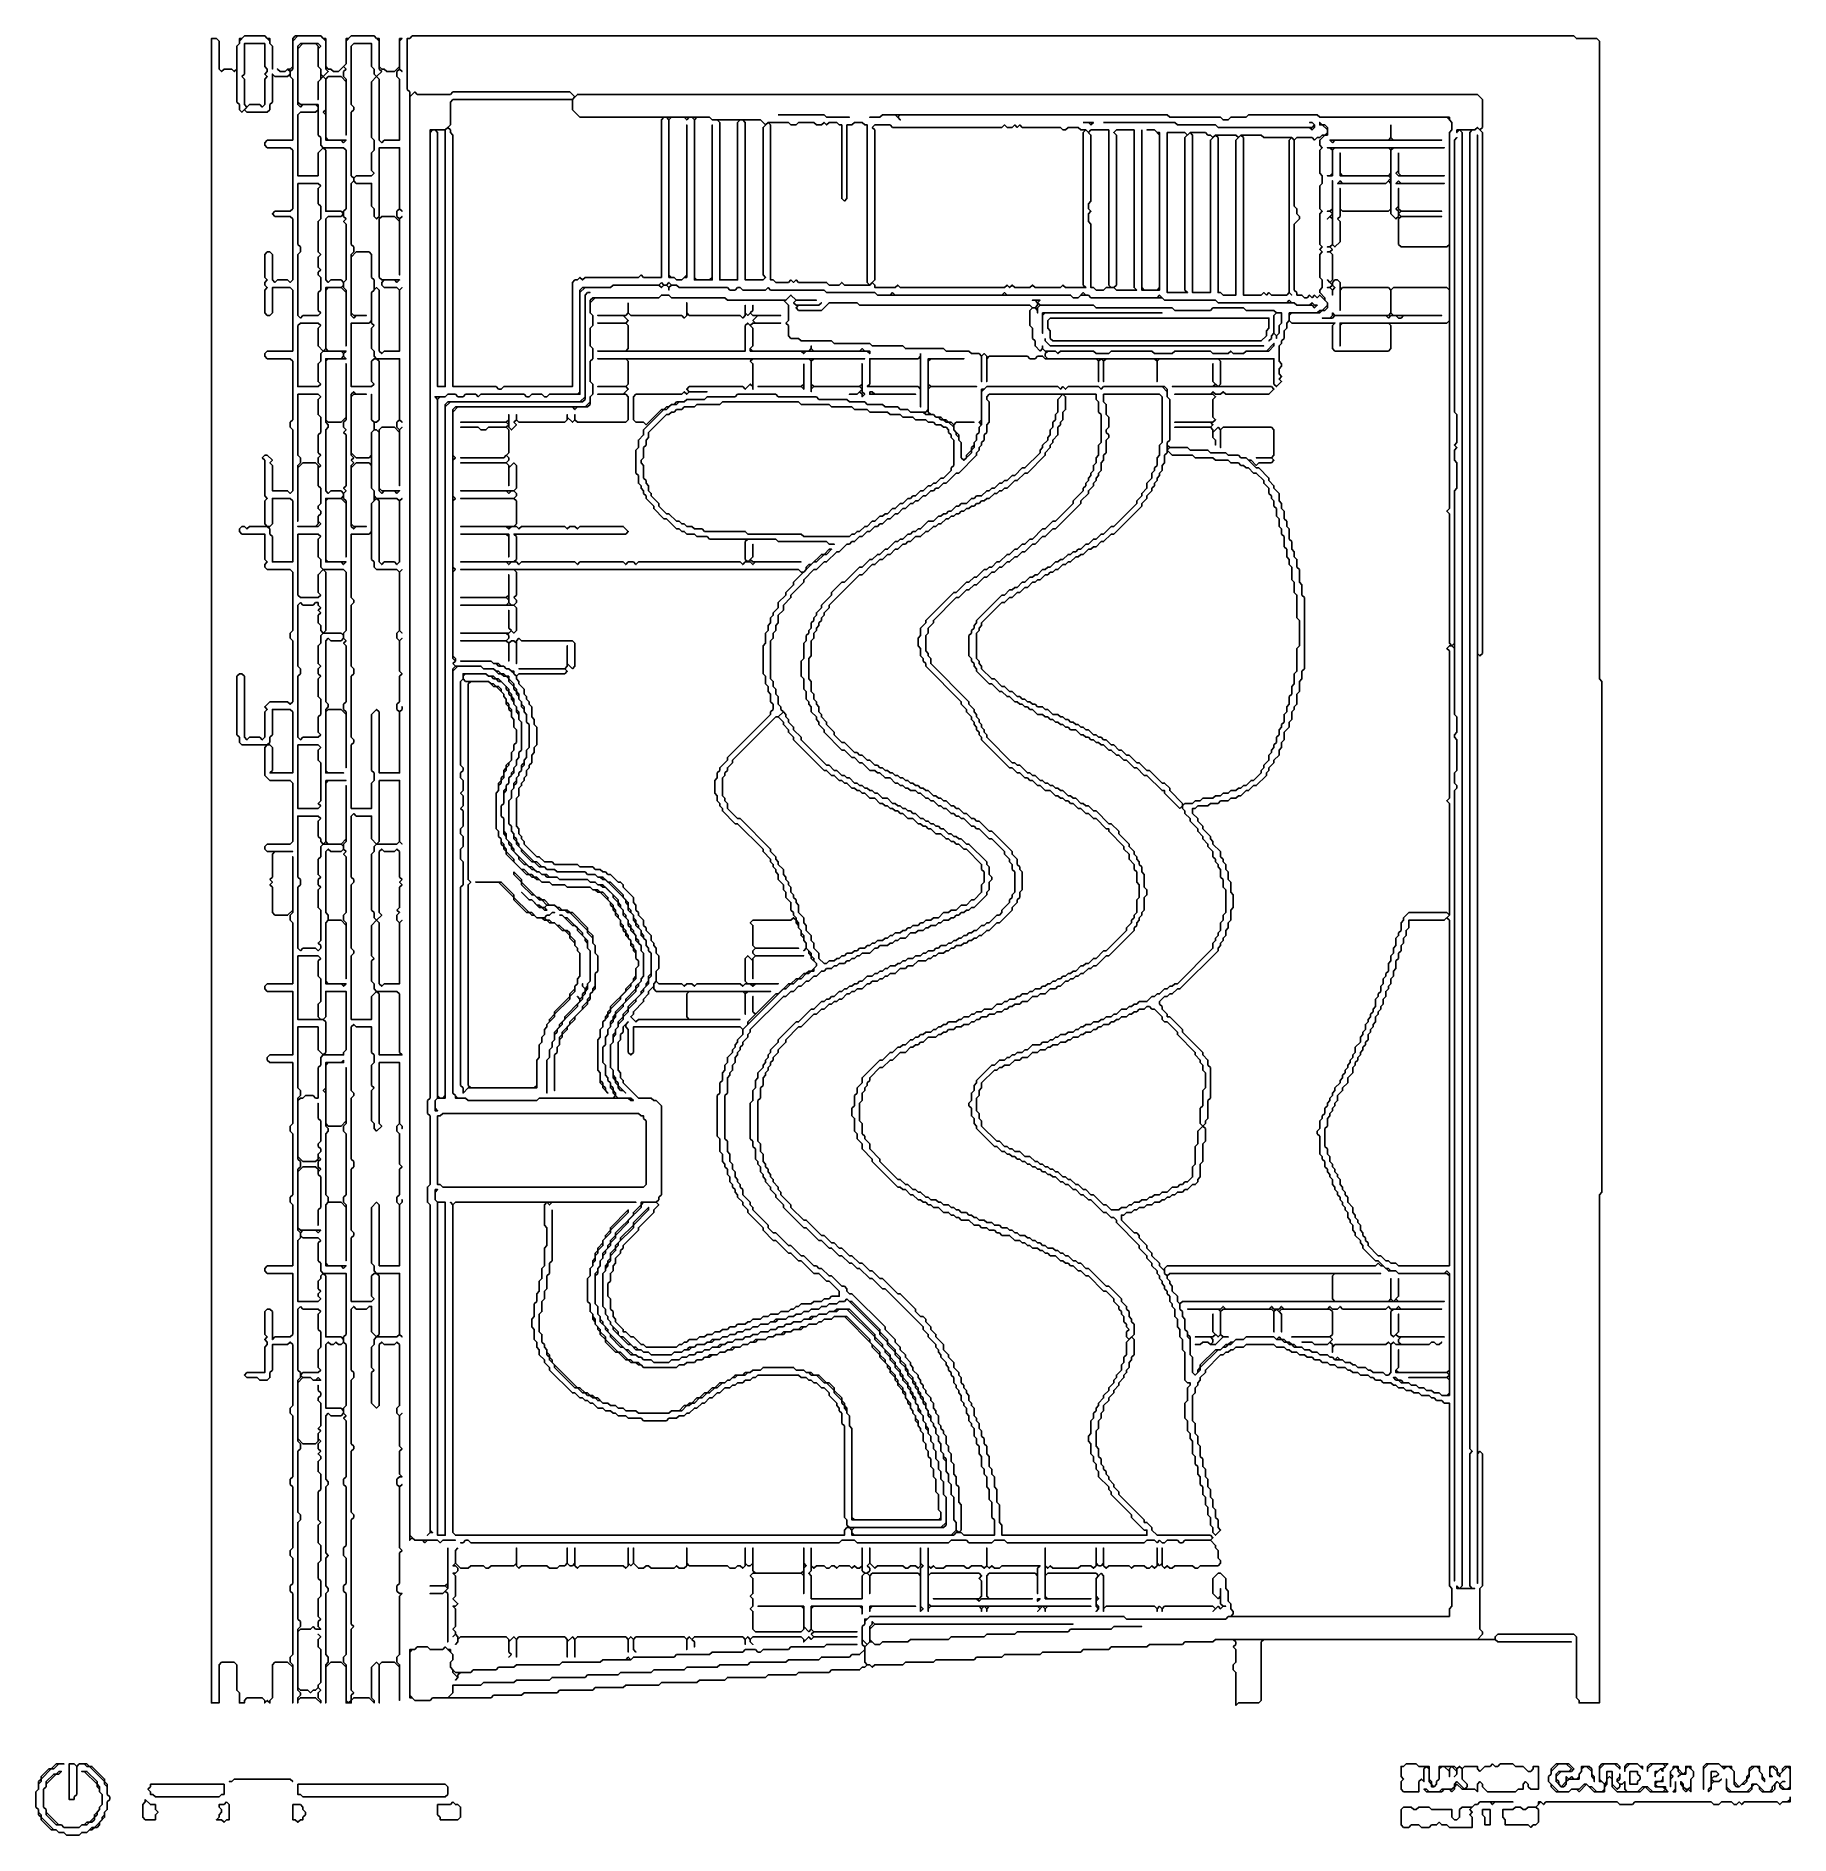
# Model space of a CAD drawing. Header units: metres. Extents: x 4 to 694, y 6 to 714.
import ezdxf

# ---------------------------------------------------------------- set-up
doc = ezdxf.new("R2010")
doc.units = ezdxf.units.M

msp = doc.modelspace()

# ---------------------------------------------------------------- linework, layer by layer
for points in [[(86, 714), (85, 713), (84, 713), (84, 711), (83, 710), (83, 701), (82, 700), (81, 701), (78, 701), (77, 700), (76, 701), (76, 712), (75, 713), (73, 713), (73, 58), (76, 58), (76, 73), (77, 74), (82, 74), (83, 73), (83, 63), (84, 62), (84, 58), (86, 58), (86, 59), (87, 60), (93, 60), (94, 59), (94, 58), (95, 59), (96, 58), (96, 59), (97, 60), (97, 73), (98, 74), (103, 74), (105, 72), (105, 58), (105, 73), (104, 74), (104, 76), (105, 77), (105, 101), (104, 102), (104, 104), (105, 105), (105, 115), (104, 116), (104, 118), (105, 119), (105, 143), (104, 144), (104, 146), (105, 147), (105, 171), (104, 172), (104, 174), (105, 175), (105, 199), (104, 200), (103, 199), (97, 199), (97, 189), (96, 188), (96, 186), (95, 185), (92, 185), (91, 186), (87, 186), (86, 187), (87, 188), (94, 188), (94, 198), (95, 199), (95, 200), (94, 201), (95, 202), (94, 203), (94, 212), (95, 213), (96, 213), (97, 212), (97, 201), (98, 202), (104, 202), (105, 203), (105, 227), (95, 227), (94, 228), (94, 229), (95, 230), (105, 230), (105, 254), (104, 255), (104, 257), (105, 258), (105, 282), (104, 283), (104, 285), (105, 286), (105, 310), (96, 310), (95, 311), (95, 312), (96, 313), (105, 313), (105, 338), (95, 338), (94, 339), (94, 340), (95, 341), (105, 341), (105, 365), (104, 366), (104, 368), (105, 369), (105, 391), (105, 370), (103, 368), (98, 368), (97, 369), (97, 379), (96, 380), (97, 381), (96, 382), (97, 383), (97, 392), (98, 393), (105, 393), (95, 393), (94, 394), (94, 395), (95, 396), (104, 396), (105, 397), (105, 420), (104, 421), (96, 421), (94, 423), (94, 434), (95, 435), (96, 435), (97, 434), (97, 425), (96, 424), (105, 424), (105, 448), (104, 449), (97, 449), (97, 439), (96, 438), (96, 436), (95, 435), (85, 435), (84, 436), (84, 438), (83, 439), (83, 462), (84, 463), (85, 463), (86, 462), (86, 438), (87, 437), (88, 438), (92, 438), (93, 437), (94, 438), (94, 448), (95, 449), (94, 450), (96, 452), (103, 452), (104, 451), (105, 452), (105, 476), (104, 477), (104, 479), (105, 480), (105, 503), (104, 504), (95, 504), (94, 505), (94, 506), (95, 507), (94, 508), (94, 518), (85, 518), (84, 519), (84, 520), (85, 521), (86, 521), (87, 520), (88, 521), (95, 521), (96, 520), (96, 518), (97, 517), (97, 507), (105, 507), (105, 531), (104, 532), (97, 532), (97, 522), (96, 521), (95, 521), (94, 522), (94, 531), (95, 532), (94, 533), (94, 547), (93, 548), (94, 549), (95, 549), (97, 547), (96, 546), (97, 545), (97, 535), (103, 535), (104, 534), (105, 535), (105, 559), (104, 560), (104, 562), (105, 563), (105, 586), (104, 587), (95, 587), (94, 588), (94, 589), (95, 590), (105, 590), (105, 614), (104, 615), (97, 615), (97, 605), (96, 604), (95, 604), (94, 605), (94, 614), (95, 615), (94, 616), (94, 617), (95, 618), (94, 619), (94, 628), (95, 629), (96, 629), (97, 628), (97, 618), (98, 617), (99, 618), (103, 618), (104, 617), (105, 618), (105, 642), (104, 643), (98, 643), (97, 644), (98, 645), (104, 645), (105, 646), (105, 669), (104, 670), (95, 670), (94, 671), (94, 672), (95, 673), (105, 673), (105, 697), (104, 698), (104, 700), (105, 701), (105, 712), (107, 714), (116, 714), (118, 712), (118, 701), (119, 700), (117, 698), (116, 699), (116, 701), (115, 702), (115, 709), (116, 710), (115, 711), (108, 711), (107, 710), (107, 687), (108, 686), (109, 687), (114, 687), (115, 686), (115, 685), (114, 684), (108, 684), (107, 683), (107, 659), (115, 659), (115, 668), (117, 670), (118, 669), (118, 645), (124, 645), (125, 644), (124, 643), (119, 643), (118, 642), (118, 618), (119, 617), (120, 618), (124, 618), (125, 617), (125, 616), (124, 615), (118, 615), (118, 591), (117, 590), (115, 592), (115, 599), (116, 600), (115, 601), (108, 601), (107, 600), (107, 576), (115, 576), (116, 577), (115, 578), (115, 585), (116, 586), (116, 589), (117, 590), (124, 590), (125, 589), (125, 588), (124, 587), (118, 587), (118, 562), (119, 561), (119, 560), (118, 559), (118, 535), (119, 534), (120, 535), (124, 535), (125, 534), (125, 533), (124, 532), (118, 532), (118, 507), (124, 507), (125, 506), (126, 507), (119, 507), (118, 508), (118, 531), (119, 532), (124, 532), (126, 530), (126, 509), (126, 531), (125, 532), (125, 534), (126, 535), (125, 536), (126, 537), (126, 557), (125, 558), (126, 559), (125, 560), (125, 562), (126, 563), (126, 585), (126, 564), (124, 562), (119, 562), (118, 563), (118, 586), (119, 587), (126, 587), (125, 588), (125, 589), (126, 590), (119, 590), (118, 591), (118, 614), (119, 615), (124, 615), (126, 613), (126, 592), (126, 614), (125, 615), (125, 617), (126, 618), (126, 640), (125, 641), (126, 642), (125, 643), (125, 645), (126, 646), (126, 669), (125, 670), (117, 670), (116, 671), (116, 674), (115, 675), (115, 687), (108, 687), (107, 688), (107, 709), (109, 711), (114, 711), (115, 710), (115, 702), (116, 701), (116, 697), (115, 696), (115, 689), (115, 696), (117, 698), (118, 697), (118, 685), (117, 684), (118, 683), (118, 673), (124, 673), (125, 672), (126, 673), (119, 673), (118, 674), (118, 697), (119, 698), (124, 698), (126, 696), (126, 675), (126, 697), (125, 698), (125, 700), (126, 701), (125, 702), (126, 703), (126, 712), (128, 714), (137, 714), (139, 712), (139, 701), (140, 700), (138, 698), (137, 699), (137, 701), (136, 702), (136, 711), (129, 711), (128, 710), (128, 687), (129, 686), (129, 685), (128, 684), (128, 659), (129, 658), (129, 657), (128, 656), (128, 632), (129, 631), (129, 629), (128, 628), (128, 604), (129, 603), (130, 604), (134, 604), (129, 604), (128, 605), (128, 627), (130, 629), (135, 629), (136, 628), (136, 619), (137, 618), (137, 614), (136, 613), (136, 602), (135, 601), (128, 601), (128, 576), (136, 576), (137, 577), (136, 578), (136, 586), (137, 587), (138, 587), (139, 586), (139, 563), (138, 562), (137, 562), (136, 563), (136, 573), (136, 563), (137, 562), (137, 559), (136, 558), (136, 549), (135, 548), (130, 548), (128, 550), (128, 572), (129, 573), (134, 573), (130, 573), (129, 574), (128, 573), (128, 549), (129, 548), (128, 547), (129, 546), (128, 545), (128, 521), (129, 520), (130, 521), (134, 521), (129, 521), (128, 522), (128, 544), (130, 546), (135, 546), (136, 545), (136, 536), (137, 535), (137, 531), (136, 530), (136, 519), (135, 518), (128, 518), (128, 493), (129, 492), (129, 491), (128, 490), (128, 466), (129, 465), (129, 463), (128, 462), (128, 438), (129, 437), (129, 436), (128, 435), (128, 410), (136, 410), (136, 420), (137, 421), (137, 424), (136, 425), (136, 447), (138, 449), (139, 448), (139, 424), (147, 424), (147, 448), (148, 449), (148, 450), (148, 449), (147, 448), (146, 449), (146, 451), (147, 452), (147, 462), (148, 463), (147, 464), (147, 476), (148, 477), (147, 476), (146, 477), (146, 479), (147, 480), (148, 479), (147, 480), (147, 503), (148, 504), (147, 503), (146, 504), (138, 504), (137, 505), (137, 507), (136, 508), (136, 530), (138, 532), (139, 531), (139, 507), (140, 506), (141, 507), (145, 507), (146, 506), (147, 507), (147, 531), (148, 532), (147, 531), (146, 532), (138, 532), (137, 533), (137, 535), (136, 536), (136, 558), (137, 559), (138, 559), (139, 558), (139, 535), (140, 534), (141, 535), (145, 535), (146, 534), (147, 535), (140, 535), (139, 536), (139, 559), (140, 560), (145, 560), (147, 558), (147, 537), (147, 559), (148, 560), (147, 559), (146, 560), (146, 562), (147, 563), (148, 562), (147, 563), (147, 587), (138, 587), (137, 588), (137, 590), (136, 591), (136, 599), (137, 600), (136, 601), (136, 613), (138, 615), (139, 614), (139, 590), (140, 589), (141, 590), (147, 590), (147, 614), (148, 615), (147, 614), (146, 615), (141, 615), (140, 616), (140, 617), (141, 618), (145, 618), (146, 617), (147, 618), (140, 618), (139, 619), (139, 642), (140, 643), (145, 643), (147, 641), (147, 620), (147, 642), (148, 643), (147, 642), (146, 643), (146, 645), (147, 646), (148, 645), (147, 646), (147, 670), (139, 670), (139, 643), (138, 642), (137, 643), (137, 646), (136, 647), (136, 656), (130, 656), (129, 657), (129, 658), (130, 659), (136, 659), (137, 660), (136, 661), (136, 668), (137, 669), (137, 673), (136, 674), (136, 696), (138, 698), (139, 697), (139, 673), (140, 672), (141, 673), (147, 673), (147, 697), (146, 698), (146, 700), (147, 701), (148, 700), (147, 701), (147, 712), (148, 713), (147, 713), (147, 702), (145, 700), (142, 700), (141, 701), (140, 701), (139, 702), (139, 713), (138, 713), (137, 714), (128, 714), (127, 713), (126, 713), (126, 703), (123, 700), (121, 700), (120, 701), (119, 701), (118, 702), (118, 713), (117, 713), (116, 714), (106, 714), (105, 713), (105, 702), (104, 701), (103, 701), (102, 700), (100, 700), (99, 701), (100, 700), (102, 700), (103, 701), (104, 700), (104, 699), (103, 698), (98, 698), (97, 699), (97, 688), (96, 687), (96, 685), (95, 684), (87, 684), (86, 685), (88, 687), (92, 687), (93, 686), (94, 687), (94, 697), (95, 698), (94, 699), (95, 700), (95, 701), (94, 702), (94, 711), (86, 711), (86, 699), (85, 698), (86, 697), (86, 687), (87, 686), (85, 684), (84, 685), (84, 687), (83, 688), (83, 710), (84, 711), (84, 712), (86, 714), (94, 714), (96, 712), (96, 711), (97, 710), (97, 701), (97, 710), (96, 711), (96, 713), (95, 713), (94, 714)], [(152, 714), (151, 713), (150, 713), (150, 693), (151, 692), (151, 122), (152, 123), (153, 122), (156, 122), (157, 121), (158, 122), (162, 122), (163, 121), (164, 122), (169, 122), (164, 122), (163, 121), (162, 122), (153, 122), (151, 124), (151, 690), (153, 692), (154, 691), (167, 691), (168, 692), (214, 692), (216, 690), (215, 689), (168, 689), (167, 688), (167, 679), (165, 677), (159, 677), (159, 296), (158, 295), (158, 290), (159, 289), (159, 262), (158, 261), (158, 255), (159, 254), (159, 125), (158, 124), (159, 125), (160, 125), (159, 126), (159, 254), (158, 255), (158, 261), (159, 262), (159, 289), (158, 290), (158, 295), (159, 296), (159, 676), (160, 677), (161, 677), (162, 676), (162, 576), (165, 576), (165, 677), (166, 678), (167, 677), (167, 676), (168, 675), (168, 576), (185, 576), (186, 575), (187, 575), (188, 576), (215, 576), (215, 617), (216, 618), (217, 618), (218, 619), (219, 618), (220, 619), (241, 619), (242, 620), (243, 619), (250, 619), (250, 681), (251, 682), (252, 682), (253, 681), (253, 619), (255, 619), (256, 618), (258, 618), (259, 619), (260, 619), (260, 679), (260, 620), (258, 618), (256, 618), (255, 619), (254, 619), (253, 620), (253, 681), (254, 682), (259, 682), (260, 681), (261, 682), (262, 682), (263, 681), (263, 618), (270, 618), (270, 679), (270, 619), (269, 618), (264, 618), (263, 619), (263, 681), (264, 682), (269, 682), (270, 681), (272, 681), (273, 680), (273, 618), (280, 618), (280, 680), (281, 681), (282, 681), (283, 680), (283, 618), (290, 618), (291, 619), (290, 620), (290, 678), (292, 680), (293, 679), (293, 618), (294, 618), (295, 617), (300, 617), (301, 618), (302, 617), (303, 618), (304, 617), (315, 617), (316, 616), (320, 616), (321, 617), (322, 616), (332, 616), (333, 617), (334, 616), (334, 615), (342, 615), (343, 616), (344, 615), (385, 615), (386, 616), (387, 615), (388, 616), (389, 615), (395, 615), (396, 616), (397, 615), (407, 615), (408, 616), (409, 615), (417, 615), (416, 616), (416, 676), (417, 677), (419, 675), (419, 649), (418, 648), (418, 646), (419, 645), (418, 644), (418, 641), (419, 640), (419, 615), (420, 615), (421, 614), (424, 614), (425, 615), (428, 615), (429, 614), (437, 614), (436, 615), (436, 677), (429, 677), (428, 676), (429, 675), (429, 616), (428, 615), (427, 615), (426, 616), (426, 677), (419, 677), (418, 676), (417, 677), (415, 677), (414, 678), (410, 678), (409, 677), (408, 677), (407, 678), (392, 678), (391, 679), (390, 678), (389, 679), (388, 678), (386, 678), (385, 679), (384, 678), (341, 678), (340, 679), (334, 679), (333, 678), (334, 677), (334, 618), (332, 616), (331, 617), (331, 679), (330, 679), (329, 680), (326, 680), (325, 679), (323, 679), (323, 650), (322, 649), (321, 650), (321, 679), (320, 679), (319, 680), (316, 680), (315, 679), (314, 680), (313, 679), (311, 679), (310, 680), (304, 680), (303, 679), (301, 679), (300, 680), (292, 680), (291, 679), (289, 681), (270, 681), (269, 682), (218, 682), (215, 685), (215, 689), (217, 691), (571, 691), (573, 689), (573, 678), (572, 677), (571, 678), (570, 677), (563, 677), (563, 676), (564, 677), (565, 676), (565, 104), (564, 103), (563, 104), (563, 103), (570, 103), (569, 103), (568, 104), (568, 156), (569, 157), (568, 158), (568, 676), (569, 677), (570, 677), (571, 678), (573, 676), (573, 471), (572, 470), (571, 471), (571, 675), (571, 105), (571, 156), (572, 157), (573, 156), (573, 104), (572, 103), (572, 87), (573, 86), (573, 85), (571, 83), (468, 83), (467, 82), (456, 82), (455, 81), (442, 81), (441, 80), (427, 80), (426, 79), (416, 79), (415, 78), (400, 78), (399, 77), (385, 77), (384, 76), (374, 76), (373, 75), (358, 75), (357, 74), (346, 74), (345, 73), (334, 73), (333, 72), (332, 73), (331, 73), (330, 74), (330, 80), (332, 82), (333, 82), (334, 81), (336, 81), (337, 82), (347, 82), (348, 83), (363, 83), (364, 84), (377, 84), (378, 85), (389, 85), (390, 86), (410, 86), (411, 87), (427, 87), (428, 88), (439, 88), (428, 88), (427, 87), (411, 87), (410, 86), (390, 86), (389, 85), (378, 85), (377, 84), (364, 84), (363, 83), (348, 83), (347, 82), (337, 82), (336, 81), (334, 81), (332, 83), (332, 87), (334, 89), (412, 89), (334, 89), (333, 90), (333, 89), (332, 88), (332, 82), (331, 81), (329, 83), (329, 88), (330, 89), (330, 90), (332, 92), (432, 92), (433, 91), (472, 91), (473, 92), (560, 92), (560, 95), (561, 96), (561, 103), (560, 104), (560, 176), (558, 176), (557, 177), (555, 177), (554, 178), (553, 178), (552, 179), (549, 179), (548, 180), (546, 180), (545, 181), (543, 181), (542, 182), (540, 182), (539, 183), (538, 183), (537, 184), (534, 184), (533, 185), (531, 185), (530, 186), (529, 186), (528, 187), (525, 187), (524, 188), (522, 188), (521, 189), (520, 189), (519, 190), (516, 190), (515, 191), (513, 191), (512, 192), (510, 192), (509, 193), (507, 193), (506, 194), (504, 194), (503, 195), (501, 195), (500, 196), (498, 196), (497, 197), (496, 197), (495, 198), (492, 198), (491, 199), (480, 199), (479, 198), (476, 198), (475, 197), (474, 197), (473, 196), (472, 196), (471, 195), (470, 195), (464, 189), (464, 188), (462, 186), (462, 185), (461, 184), (461, 183), (460, 182), (460, 180), (459, 179), (459, 169), (460, 168), (460, 164), (461, 163), (461, 160), (462, 159), (462, 155), (463, 154), (463, 151), (464, 150), (464, 147), (465, 146), (465, 143), (466, 142), (466, 139), (467, 138), (467, 135), (468, 134), (468, 131), (469, 130), (469, 127), (470, 126), (468, 124), (467, 125), (467, 127), (466, 128), (466, 131), (465, 132), (465, 135), (464, 136), (464, 139), (463, 140), (463, 143), (462, 144), (462, 147), (461, 148), (461, 151), (460, 152), (460, 155), (459, 156), (459, 161), (458, 162), (458, 164), (457, 165), (457, 169), (456, 170), (456, 176), (457, 177), (457, 182), (458, 183), (458, 184), (457, 184), (456, 185), (456, 196), (455, 197), (455, 201), (454, 202), (454, 205), (453, 206), (453, 209), (452, 210), (452, 213), (451, 214), (451, 215), (450, 216), (450, 218), (449, 219), (449, 220), (448, 221), (448, 222), (447, 223), (447, 224), (446, 225), (446, 226), (445, 227), (445, 228), (443, 230), (443, 231), (441, 233), (441, 234), (438, 237), (438, 238), (429, 247), (429, 248), (428, 249), (427, 249), (425, 251), (424, 251), (419, 256), (418, 256), (416, 258), (415, 258), (413, 260), (412, 260), (410, 262), (409, 262), (408, 263), (407, 263), (405, 265), (404, 265), (403, 266), (402, 266), (401, 267), (400, 267), (399, 268), (398, 268), (397, 269), (396, 269), (395, 270), (394, 270), (393, 271), (392, 271), (391, 272), (390, 272), (389, 273), (388, 273), (387, 274), (386, 274), (385, 275), (384, 275), (382, 277), (381, 277), (374, 284), (374, 285), (373, 286), (373, 288), (372, 289), (372, 292), (371, 293), (371, 294), (372, 295), (372, 298), (373, 299), (373, 301), (374, 302), (374, 303), (380, 309), (381, 309), (383, 311), (385, 311), (386, 312), (387, 312), (388, 313), (389, 313), (390, 314), (392, 314), (393, 315), (394, 315), (396, 317), (399, 317), (400, 318), (402, 318), (403, 319), (404, 319), (405, 320), (406, 320), (407, 321), (409, 321), (410, 322), (412, 322), (413, 323), (414, 323), (415, 324), (416, 324), (417, 325), (419, 325), (420, 326), (422, 326), (423, 327), (424, 327), (425, 328), (427, 328), (428, 329), (429, 329), (431, 331), (433, 331), (434, 332), (435, 332), (436, 333), (437, 333), (438, 334), (441, 334), (443, 336), (444, 336), (445, 337), (446, 337), (448, 339), (449, 339), (450, 340), (451, 340), (452, 341), (453, 341), (467, 355), (467, 357), (468, 358), (468, 359), (469, 360), (469, 361), (470, 362), (470, 365), (471, 366), (471, 368), (472, 369), (472, 378), (471, 379), (471, 382), (470, 383), (470, 386), (469, 387), (469, 388), (468, 389), (468, 390), (467, 391), (467, 393), (465, 395), (465, 396), (463, 398), (463, 399), (461, 401), (461, 402), (458, 405), (458, 406), (456, 408), (456, 409), (455, 410), (455, 411), (456, 412), (459, 412), (460, 413), (462, 413), (463, 414), (467, 414), (468, 415), (470, 415), (471, 416), (473, 416), (474, 417), (476, 417), (477, 418), (478, 418), (479, 419), (480, 419), (482, 421), (483, 421), (486, 424), (486, 425), (487, 426), (487, 427), (489, 429), (489, 431), (490, 432), (490, 433), (491, 434), (491, 435), (492, 436), (492, 438), (493, 439), (493, 441), (494, 442), (494, 443), (495, 444), (495, 447), (496, 448), (496, 450), (497, 451), (497, 454), (498, 455), (498, 458), (499, 459), (499, 463), (500, 464), (500, 473), (501, 474), (501, 484), (500, 485), (500, 494), (499, 495), (499, 499), (498, 500), (498, 505), (497, 506), (497, 508), (496, 509), (496, 512), (495, 513), (495, 517), (494, 518), (494, 520), (493, 521), (493, 524), (492, 525), (492, 528), (491, 529), (491, 531), (490, 532), (490, 533), (489, 534), (489, 536), (487, 538), (487, 539), (484, 542), (483, 542), (481, 544), (480, 544), (479, 545), (478, 545), (477, 546), (474, 546), (473, 547), (468, 547), (467, 548), (460, 548), (459, 549), (451, 549), (449, 551), (450, 552), (457, 552), (458, 551), (465, 551), (466, 550), (472, 550), (473, 549), (477, 549), (478, 548), (480, 548), (484, 544), (485, 544), (489, 540), (489, 539), (491, 537), (491, 536), (493, 534), (493, 531), (494, 530), (494, 528), (495, 527), (495, 524), (496, 523), (496, 521), (497, 520), (497, 516), (498, 515), (498, 512), (499, 511), (499, 509), (500, 508), (500, 505), (501, 504), (501, 499), (502, 498), (502, 494), (503, 493), (503, 465), (502, 464), (502, 461), (501, 460), (501, 456), (500, 455), (500, 451), (499, 450), (499, 449), (498, 448), (498, 445), (497, 444), (497, 442), (495, 440), (495, 437), (494, 436), (494, 434), (493, 433), (493, 431), (491, 429), (491, 428), (489, 426), (489, 425), (488, 424), (488, 423), (484, 419), (483, 419), (481, 417), (480, 417), (478, 415), (477, 415), (476, 414), (474, 414), (473, 413), (470, 413), (469, 412), (466, 412), (465, 411), (461, 411), (460, 410), (459, 410), (459, 408), (461, 406), (461, 405), (463, 403), (463, 402), (466, 399), (466, 398), (467, 397), (467, 396), (470, 393), (470, 391), (471, 390), (471, 389), (472, 388), (472, 386), (473, 385), (473, 382), (474, 381), (474, 377), (475, 376), (475, 371), (474, 370), (474, 366), (473, 365), (473, 363), (472, 362), (472, 360), (471, 359), (471, 358), (470, 357), (470, 356), (469, 355), (469, 354), (454, 339), (453, 339), (451, 337), (450, 337), (449, 336), (448, 336), (446, 334), (446, 333), (447, 332), (447, 331), (449, 329), (449, 328), (450, 328), (455, 323), (455, 322), (463, 314), (463, 313), (465, 311), (465, 309), (466, 308), (466, 296), (465, 295), (465, 288), (464, 287), (464, 286), (463, 285), (462, 286), (462, 292), (463, 293), (463, 299), (464, 300), (464, 306), (463, 307), (463, 309), (462, 310), (462, 311), (460, 313), (460, 314), (453, 321), (453, 322), (449, 326), (448, 326), (447, 327), (447, 328), (444, 331), (443, 331), (442, 332), (441, 332), (440, 331), (438, 331), (437, 330), (436, 330), (435, 329), (434, 329), (433, 328), (431, 328), (430, 327), (429, 327), (428, 326), (427, 326), (426, 325), (424, 325), (423, 324), (422, 324), (421, 323), (420, 323), (419, 322), (417, 322), (416, 321), (415, 321), (414, 320), (412, 320), (411, 319), (410, 319), (409, 318), (407, 318), (406, 317), (404, 317), (403, 316), (402, 316), (401, 315), (399, 315), (398, 314), (396, 314), (394, 312), (392, 312), (391, 311), (389, 311), (387, 309), (385, 309), (384, 308), (383, 308), (382, 307), (381, 307), (376, 302), (376, 300), (375, 299), (375, 297), (374, 296), (374, 291), (375, 290), (375, 288), (376, 287), (376, 285), (382, 279), (383, 279), (385, 277), (386, 277), (387, 276), (388, 276), (389, 275), (391, 275), (393, 273), (395, 273), (397, 271), (398, 271), (399, 270), (400, 270), (401, 269), (402, 269), (403, 268), (404, 268), (405, 267), (406, 267), (408, 265), (409, 265), (410, 264), (411, 264), (413, 262), (414, 262), (416, 260), (417, 260), (419, 258), (420, 258), (424, 254), (425, 254), (427, 252), (430, 252), (431, 253), (433, 253), (434, 254), (435, 254), (436, 255), (438, 255), (439, 256), (441, 256), (442, 257), (443, 257), (444, 258), (446, 258), (447, 259), (449, 259), (451, 261), (453, 261), (454, 262), (455, 262), (456, 263), (457, 263), (459, 265), (459, 269), (460, 270), (460, 277), (461, 278), (461, 283), (463, 285), (464, 284), (464, 279), (463, 278), (463, 271), (462, 270), (462, 265), (461, 264), (461, 263), (460, 262), (459, 262), (457, 260), (456, 260), (455, 259), (453, 259), (452, 258), (451, 258), (450, 257), (449, 257), (448, 256), (447, 256), (446, 255), (444, 255), (443, 254), (441, 254), (440, 253), (438, 253), (437, 252), (436, 252), (435, 251), (433, 251), (432, 250), (431, 250), (431, 248), (436, 243), (437, 243), (438, 242), (438, 241), (441, 238), (441, 237), (443, 235), (443, 234), (446, 231), (446, 230), (448, 228), (448, 227), (449, 226), (449, 225), (450, 224), (450, 223), (451, 222), (451, 220), (453, 218), (453, 216), (454, 215), (454, 213), (455, 212), (455, 210), (456, 209), (456, 205), (457, 204), (457, 202), (458, 201), (458, 195), (459, 194), (459, 188), (460, 187), (462, 189), (462, 190), (469, 197), (470, 197), (471, 198), (472, 198), (473, 199), (474, 199), (476, 201), (479, 201), (480, 202), (491, 202), (492, 201), (494, 201), (495, 200), (496, 200), (497, 199), (498, 199), (499, 198), (502, 198), (503, 197), (505, 197), (506, 196), (508, 196), (509, 195), (512, 195), (513, 194), (514, 194), (515, 193), (518, 193), (519, 192), (521, 192), (522, 191), (523, 191), (524, 190), (527, 190), (528, 189), (529, 189), (530, 188), (534, 188), (535, 187), (536, 187), (537, 188), (537, 199), (538, 200), (539, 199), (552, 199), (553, 200), (554, 200), (555, 199), (556, 199), (557, 200), (556, 199), (555, 199), (554, 200), (553, 200), (552, 199), (541, 199), (540, 200), (540, 201), (541, 202), (558, 202), (540, 202), (539, 203), (540, 204), (540, 211), (540, 204), (538, 202), (537, 203), (537, 212), (538, 213), (557, 213), (541, 213), (540, 214), (539, 213), (537, 213), (536, 214), (535, 213), (518, 213), (517, 214), (516, 213), (514, 213), (513, 214), (512, 213), (495, 213), (494, 214), (493, 213), (491, 213), (490, 214), (489, 213), (472, 213), (471, 214), (470, 213), (457, 213), (469, 213), (470, 212), (470, 203), (469, 202), (467, 204), (467, 211), (467, 204), (468, 203), (467, 202), (460, 202), (466, 202), (467, 201), (467, 200), (466, 199), (465, 200), (463, 200), (462, 199), (460, 199), (462, 199), (463, 200), (465, 200), (466, 199), (468, 199), (471, 202), (473, 202), (471, 202), (470, 203), (470, 212), (471, 213), (490, 213), (491, 212), (491, 204), (491, 212), (492, 213), (494, 211), (494, 204), (494, 211), (493, 212), (494, 213), (513, 213), (514, 212), (514, 203), (513, 202), (498, 202), (513, 202), (514, 201), (512, 199), (507, 199), (506, 200), (502, 200), (506, 200), (507, 199), (512, 199), (513, 200), (514, 199), (514, 196), (514, 198), (515, 199), (535, 199), (536, 200), (537, 199), (537, 188), (536, 187), (535, 187), (534, 188), (530, 188), (529, 189), (528, 189), (527, 190), (524, 190), (523, 191), (522, 191), (521, 192), (519, 192), (518, 193), (517, 193), (516, 194), (515, 193), (514, 194), (513, 194), (512, 195), (509, 195), (508, 196), (506, 196), (505, 197), (503, 197), (502, 198), (500, 198), (499, 199), (498, 199), (497, 200), (496, 200), (495, 201), (494, 201), (493, 202), (492, 201), (491, 202), (480, 202), (479, 201), (476, 201), (475, 200), (474, 200), (473, 199), (472, 199), (470, 197), (468, 197), (462, 191), (462, 190), (461, 189), (461, 188), (460, 187), (459, 188), (459, 194), (458, 195), (458, 202), (457, 203), (457, 204), (456, 205), (456, 209), (455, 210), (455, 212), (454, 213), (454, 215), (455, 216), (558, 216), (540, 216), (539, 217), (540, 218), (540, 225), (540, 218), (538, 216), (537, 217), (537, 225), (537, 217), (536, 216), (515, 216), (514, 217), (514, 226), (515, 227), (533, 227), (450, 227), (449, 226), (448, 227), (448, 229), (449, 230), (531, 230), (532, 231), (533, 230), (534, 230), (536, 228), (539, 228), (540, 227), (559, 227), (560, 226), (560, 189), (559, 188), (540, 188), (539, 189), (540, 190), (540, 197), (540, 190), (539, 189), (539, 188), (559, 188), (560, 187), (559, 186), (544, 186), (559, 186), (560, 185), (560, 180), (559, 179), (557, 179), (556, 180), (554, 180), (553, 181), (551, 181), (550, 182), (548, 182), (547, 183), (545, 183), (544, 184), (542, 184), (541, 185), (540, 185), (539, 186), (538, 186), (539, 185), (540, 185), (541, 184), (544, 184), (545, 183), (547, 183), (548, 182), (550, 182), (551, 181), (553, 181), (554, 180), (556, 180), (557, 179), (560, 179), (560, 227), (559, 228), (558, 227), (540, 227), (539, 228), (537, 228), (536, 229), (535, 229), (532, 232), (531, 232), (526, 237), (526, 238), (525, 239), (525, 240), (523, 242), (523, 243), (522, 244), (522, 246), (521, 247), (521, 248), (520, 249), (520, 251), (519, 252), (519, 253), (518, 254), (518, 255), (517, 256), (517, 257), (516, 258), (516, 259), (515, 260), (515, 261), (514, 262), (514, 264), (513, 265), (513, 266), (512, 267), (512, 268), (511, 269), (511, 271), (510, 272), (510, 273), (509, 274), (509, 281), (508, 282), (508, 283), (509, 284), (509, 287), (510, 288), (510, 289), (511, 290), (511, 292), (512, 293), (512, 294), (513, 295), (513, 296), (514, 297), (514, 298), (515, 299), (515, 300), (517, 302), (517, 303), (518, 304), (518, 305), (519, 306), (519, 307), (520, 308), (520, 309), (521, 310), (521, 311), (522, 312), (522, 313), (523, 314), (523, 316), (525, 318), (525, 320), (526, 321), (526, 322), (527, 323), (527, 325), (528, 326), (528, 327), (529, 328), (529, 329), (530, 330), (530, 331), (531, 332), (531, 335), (532, 336), (532, 337), (533, 338), (533, 340), (534, 341), (534, 343), (535, 344), (535, 345), (536, 346), (536, 349), (537, 350), (537, 352), (538, 353), (538, 355), (539, 356), (539, 359), (540, 360), (540, 361), (541, 362), (541, 365), (542, 366), (542, 367), (544, 369), (559, 369), (560, 368), (558, 366), (544, 366), (544, 363), (543, 362), (543, 360), (542, 359), (542, 357), (541, 356), (541, 354), (540, 353), (540, 351), (539, 350), (539, 347), (538, 346), (538, 344), (537, 343), (537, 341), (536, 340), (536, 339), (535, 338), (535, 336), (534, 335), (534, 333), (533, 332), (533, 331), (532, 330), (532, 329), (531, 328), (531, 326), (530, 325), (530, 324), (529, 323), (529, 322), (528, 321), (528, 319), (527, 318), (527, 317), (526, 316), (526, 315), (525, 314), (525, 313), (524, 312), (524, 311), (523, 310), (523, 309), (522, 308), (522, 306), (520, 304), (520, 302), (518, 300), (518, 299), (516, 297), (516, 295), (515, 294), (515, 293), (514, 292), (514, 291), (513, 290), (513, 289), (512, 288), (512, 285), (511, 284), (511, 277), (512, 276), (512, 274), (513, 273), (513, 271), (514, 270), (514, 269), (515, 268), (515, 267), (516, 266), (516, 265), (517, 264), (517, 262), (518, 261), (518, 260), (519, 259), (519, 258), (520, 257), (520, 255), (522, 253), (522, 251), (523, 250), (523, 249), (524, 248), (524, 247), (525, 246), (525, 244), (526, 243), (526, 242), (527, 241), (527, 240), (528, 239), (528, 238), (532, 234), (533, 234), (535, 232), (536, 232), (537, 231), (539, 231), (540, 230), (560, 230), (560, 366), (559, 367), (560, 368), (560, 412), (559, 413), (560, 414), (560, 472), (559, 473), (560, 474), (561, 474), (562, 473), (562, 447), (563, 446), (563, 440), (562, 439), (562, 438), (563, 437), (563, 425), (562, 424), (562, 420), (563, 419), (563, 418), (562, 417), (562, 106), (562, 417), (563, 418), (563, 419), (562, 420), (562, 424), (563, 425), (563, 437), (562, 438), (562, 439), (563, 440), (563, 446), (562, 447), (562, 535), (563, 536), (563, 546), (562, 547), (562, 551), (563, 552), (562, 553), (563, 554), (563, 565), (562, 566), (562, 673), (563, 674), (562, 673), (562, 566), (563, 565), (563, 554), (562, 553), (563, 552), (562, 551), (562, 547), (563, 546), (563, 536), (562, 535), (562, 475), (561, 474), (560, 475), (560, 526), (559, 527), (560, 528), (560, 676), (561, 677), (561, 680), (560, 681), (560, 682), (509, 682), (508, 683), (481, 683), (480, 682), (474, 682), (473, 681), (471, 681), (470, 682), (450, 682), (449, 683), (337, 683), (336, 682), (332, 682), (336, 682), (337, 683), (342, 683), (344, 681), (343, 682), (344, 683), (449, 683), (450, 682), (470, 682), (471, 681), (473, 681), (474, 682), (480, 682), (481, 683), (508, 683), (509, 682), (559, 682), (561, 680), (561, 677), (560, 676), (560, 632), (559, 631), (541, 631), (540, 632), (540, 642), (541, 643), (557, 643), (541, 643), (540, 644), (541, 645), (557, 645), (541, 645), (540, 646), (540, 654), (540, 647), (539, 646), (540, 645), (540, 643), (539, 642), (537, 644), (537, 669), (538, 670), (558, 670), (512, 670), (513, 670), (514, 669), (514, 660), (513, 659), (512, 659), (514, 659), (514, 669), (515, 670), (536, 670), (537, 669), (537, 660), (536, 659), (518, 659), (517, 660), (517, 668), (517, 659), (536, 659), (537, 658), (535, 656), (518, 656), (517, 657), (516, 656), (535, 656), (536, 657), (537, 656), (537, 646), (536, 645), (518, 645), (517, 646), (517, 654), (517, 643), (516, 642), (517, 641), (517, 633), (515, 631), (514, 632), (514, 657), (514, 646), (513, 645), (512, 645), (513, 645), (514, 644), (512, 642), (513, 643), (514, 642), (514, 632), (513, 631), (512, 631), (513, 631), (514, 630), (513, 629), (512, 629), (513, 629), (514, 628), (514, 618), (513, 617), (512, 618), (514, 616), (513, 615), (512, 615), (513, 615), (514, 614), (514, 612), (514, 614), (515, 615), (514, 616), (514, 617), (515, 618), (516, 618), (517, 617), (517, 606), (517, 614), (518, 615), (536, 615), (537, 614), (537, 605), (536, 604), (515, 604), (514, 605), (514, 604), (513, 603), (510, 603), (514, 603), (515, 604), (535, 604), (536, 603), (537, 604), (539, 604), (540, 603), (541, 603), (542, 604), (557, 604), (538, 604), (537, 605), (537, 614), (538, 615), (559, 615), (560, 614), (560, 602), (559, 601), (517, 601), (517, 592), (517, 600), (518, 601), (536, 601), (537, 600), (537, 591), (536, 590), (515, 590), (514, 591), (514, 600), (515, 601), (498, 601), (497, 602), (497, 604), (498, 605), (509, 605), (510, 606), (511, 606), (512, 607), (512, 609), (511, 610), (511, 611), (509, 613), (509, 614), (510, 615), (510, 618), (509, 619), (509, 628), (510, 629), (509, 630), (510, 631), (509, 632), (509, 644), (510, 645), (509, 646), (509, 655), (510, 656), (510, 659), (509, 660), (509, 669), (510, 670), (509, 671), (509, 673), (511, 675), (512, 675), (512, 678), (511, 679), (510, 679), (509, 680), (509, 679), (510, 679), (512, 677), (512, 676), (511, 675), (510, 675), (509, 674), (508, 674), (507, 673), (506, 674), (500, 674), (499, 673), (498, 674), (487, 674), (486, 675), (478, 675), (477, 674), (476, 675), (468, 675), (467, 674), (466, 675), (465, 675), (464, 676), (458, 676), (457, 675), (456, 676), (449, 676), (449, 613), (457, 613), (456, 614), (456, 674), (458, 676), (459, 675), (459, 613), (466, 613), (466, 673), (468, 675), (469, 674), (469, 613), (470, 613), (471, 612), (476, 612), (476, 673), (478, 675), (479, 674), (479, 612), (486, 612), (487, 613), (488, 612), (489, 613), (490, 612), (496, 612), (497, 613), (498, 612), (497, 613), (497, 673), (498, 674), (499, 673), (499, 647), (500, 646), (500, 644), (501, 643), (501, 642), (499, 640), (499, 614), (500, 613), (500, 612), (502, 612), (503, 611), (504, 611), (505, 612), (506, 611), (507, 612), (508, 611), (509, 612), (512, 609), (512, 608), (510, 606), (509, 606), (508, 605), (497, 605), (497, 602), (496, 601), (496, 599), (495, 598), (495, 595), (494, 594), (494, 593), (493, 592), (493, 586), (494, 585), (494, 584), (493, 583), (493, 581), (494, 580), (493, 579), (494, 578), (492, 576), (491, 577), (491, 587), (402, 587), (401, 588), (401, 589), (402, 590), (405, 590), (406, 589), (407, 590), (420, 590), (421, 589), (426, 589), (427, 590), (443, 590), (444, 589), (451, 589), (452, 590), (466, 590), (467, 589), (473, 589), (474, 590), (475, 589), (479, 589), (480, 590), (489, 590), (491, 592), (491, 593), (488, 590), (480, 590), (479, 589), (475, 589), (474, 590), (473, 589), (467, 589), (466, 590), (452, 590), (451, 589), (444, 589), (443, 590), (427, 590), (426, 589), (421, 589), (420, 590), (407, 590), (406, 589), (405, 590), (401, 590), (400, 591), (400, 592), (400, 591), (399, 590), (397, 592), (397, 594), (396, 595), (396, 599), (395, 600), (395, 606), (396, 607), (397, 607), (398, 606), (398, 605), (398, 607), (399, 608), (420, 608), (421, 607), (451, 607), (452, 606), (466, 606), (467, 607), (479, 607), (480, 606), (491, 606), (492, 605), (491, 604), (491, 597), (490, 596), (490, 595), (489, 594), (490, 595), (490, 596), (491, 597), (492, 596), (492, 595), (492, 596), (493, 597), (493, 600), (494, 601), (494, 605), (492, 605), (491, 606), (480, 606), (479, 607), (467, 607), (466, 606), (452, 606), (451, 607), (421, 607), (420, 608), (399, 608), (398, 609), (399, 610), (396, 610), (397, 610), (398, 609), (398, 608), (397, 607), (396, 607), (395, 608), (328, 608), (327, 609), (316, 609), (313, 606), (304, 606), (303, 607), (304, 608), (312, 608), (313, 609), (312, 608), (303, 608), (302, 609), (303, 610), (311, 610), (303, 610), (301, 612), (299, 610), (276, 610), (275, 611), (254, 611), (253, 612), (250, 612), (249, 611), (223, 611), (222, 610), (222, 605), (223, 604), (223, 600), (222, 599), (222, 592), (223, 591), (223, 587), (222, 586), (222, 578), (223, 577), (223, 573), (222, 572), (222, 570), (220, 568), (169, 568), (168, 567), (168, 469), (169, 468), (168, 467), (169, 466), (168, 465), (168, 298), (169, 297), (169, 296), (173, 296), (174, 295), (201, 295), (202, 296), (237, 296), (238, 295), (239, 295), (238, 296), (233, 296), (232, 297), (232, 298), (231, 299), (231, 300), (230, 301), (230, 302), (229, 303), (229, 304), (228, 305), (228, 309), (227, 310), (227, 316), (228, 317), (228, 320), (229, 321), (229, 323), (230, 324), (230, 325), (231, 326), (231, 327), (232, 328), (232, 329), (235, 332), (235, 333), (240, 338), (240, 339), (241, 340), (241, 341), (242, 342), (242, 343), (243, 344), (243, 353), (242, 354), (242, 356), (241, 357), (241, 358), (240, 359), (240, 360), (239, 361), (239, 362), (238, 363), (238, 364), (237, 365), (237, 366), (236, 367), (236, 368), (235, 369), (235, 370), (234, 371), (234, 372), (233, 373), (233, 374), (227, 380), (225, 380), (224, 381), (222, 381), (221, 382), (210, 382), (209, 383), (206, 383), (205, 384), (203, 384), (202, 385), (201, 385), (199, 387), (198, 387), (192, 393), (192, 394), (191, 395), (191, 396), (189, 398), (189, 400), (188, 401), (188, 406), (187, 407), (187, 411), (188, 412), (188, 416), (189, 417), (189, 419), (190, 420), (190, 422), (192, 424), (192, 426), (193, 427), (193, 429), (194, 430), (194, 432), (195, 433), (195, 444), (194, 445), (194, 448), (193, 449), (193, 450), (192, 451), (192, 453), (191, 454), (191, 455), (190, 456), (190, 457), (186, 461), (185, 461), (184, 462), (182, 462), (181, 463), (172, 463), (172, 461), (171, 460), (171, 427), (172, 426), (172, 425), (171, 424), (171, 422), (172, 421), (172, 417), (171, 416), (172, 415), (172, 411), (171, 410), (172, 409), (172, 403), (171, 402), (171, 400), (172, 399), (172, 395), (171, 394), (171, 390), (172, 389), (172, 380), (171, 379), (171, 301), (172, 300), (172, 298), (174, 300), (201, 300), (201, 311), (202, 312), (202, 317), (203, 318), (203, 320), (204, 321), (204, 323), (205, 324), (205, 325), (208, 328), (208, 329), (214, 335), (214, 336), (216, 338), (216, 340), (217, 341), (217, 343), (218, 344), (218, 353), (217, 354), (217, 355), (216, 356), (216, 358), (214, 360), (214, 361), (213, 362), (212, 362), (210, 364), (209, 364), (208, 365), (207, 365), (206, 366), (205, 366), (204, 367), (205, 368), (206, 368), (207, 369), (208, 369), (207, 369), (206, 368), (205, 368), (204, 367), (201, 367), (199, 369), (198, 369), (192, 375), (192, 376), (187, 381), (177, 381), (186, 381), (192, 375), (192, 374), (197, 369), (198, 369), (199, 368), (200, 368), (201, 367), (203, 367), (204, 366), (205, 366), (206, 365), (208, 365), (211, 362), (212, 362), (214, 360), (214, 359), (216, 357), (216, 356), (217, 355), (217, 354), (218, 353), (218, 344), (217, 343), (217, 341), (216, 340), (216, 339), (214, 337), (214, 336), (208, 330), (208, 329), (206, 327), (206, 326), (205, 325), (205, 324), (204, 323), (204, 321), (203, 320), (203, 318), (202, 317), (202, 312), (201, 311), (201, 301), (200, 300), (175, 300), (174, 301), (174, 380), (175, 381), (174, 382), (174, 459), (175, 460), (182, 460), (184, 458), (185, 458), (188, 455), (188, 454), (189, 453), (189, 451), (190, 450), (190, 449), (191, 448), (191, 446), (192, 445), (192, 442), (193, 441), (193, 436), (192, 435), (192, 433), (191, 432), (191, 429), (189, 427), (189, 426), (188, 425), (188, 423), (187, 422), (187, 421), (186, 420), (186, 417), (185, 416), (185, 402), (186, 401), (186, 399), (187, 398), (187, 396), (188, 395), (188, 394), (189, 393), (189, 392), (197, 384), (198, 384), (199, 383), (200, 383), (201, 382), (202, 382), (203, 381), (206, 381), (207, 380), (212, 380), (213, 379), (222, 379), (223, 378), (224, 378), (225, 377), (226, 377), (230, 373), (230, 372), (231, 371), (231, 370), (232, 369), (232, 368), (234, 366), (234, 364), (235, 363), (235, 362), (236, 361), (236, 360), (238, 358), (238, 356), (239, 355), (239, 354), (240, 353), (240, 351), (241, 350), (241, 348), (240, 347), (240, 344), (239, 343), (239, 342), (236, 339), (236, 338), (230, 332), (230, 331), (229, 330), (229, 329), (228, 328), (228, 327), (227, 326), (227, 324), (226, 323), (226, 320), (225, 319), (225, 307), (226, 306), (226, 302), (227, 301), (227, 300), (229, 298), (228, 299), (228, 300), (227, 301), (227, 302), (226, 303), (226, 306), (225, 307), (225, 319), (226, 320), (226, 323), (227, 324), (227, 326), (229, 328), (229, 329), (230, 330), (230, 331), (234, 335), (234, 336), (238, 340), (238, 341), (240, 343), (240, 347), (241, 348), (241, 350), (240, 351), (240, 354), (239, 355), (239, 356), (238, 357), (238, 358), (237, 359), (237, 360), (236, 361), (236, 362), (235, 363), (235, 364), (234, 365), (234, 366), (233, 367), (233, 368), (232, 369), (232, 370), (231, 371), (231, 372), (229, 374), (229, 375), (227, 377), (226, 377), (225, 378), (223, 378), (222, 379), (213, 379), (212, 380), (207, 380), (206, 381), (203, 381), (201, 383), (200, 383), (199, 384), (198, 384), (196, 386), (195, 386), (192, 389), (192, 390), (189, 393), (189, 394), (188, 395), (188, 396), (187, 397), (187, 398), (186, 399), (186, 401), (185, 402), (185, 416), (186, 417), (186, 419), (187, 420), (187, 421), (188, 422), (188, 424), (189, 425), (189, 426), (190, 427), (190, 428), (191, 429), (191, 432), (192, 433), (192, 435), (193, 436), (193, 441), (192, 442), (192, 445), (191, 446), (191, 449), (190, 450), (190, 451), (189, 452), (189, 453), (188, 454), (188, 455), (187, 456), (187, 457), (186, 458), (185, 458), (184, 459), (183, 459), (182, 460), (173, 460), (172, 461), (172, 462), (173, 463), (181, 463), (182, 462), (183, 462), (184, 461), (185, 461), (186, 460), (187, 460), (189, 458), (189, 457), (190, 456), (190, 455), (191, 454), (191, 453), (192, 452), (192, 451), (193, 450), (193, 448), (194, 447), (194, 445), (195, 444), (195, 433), (194, 432), (194, 430), (193, 429), (193, 427), (192, 426), (192, 425), (191, 424), (191, 423), (190, 422), (190, 420), (189, 419), (189, 418), (188, 417), (188, 412), (187, 411), (187, 407), (188, 406), (188, 400), (189, 399), (189, 398), (190, 397), (190, 396), (191, 395), (191, 394), (194, 391), (194, 390), (196, 388), (197, 388), (199, 386), (200, 386), (201, 385), (202, 385), (203, 384), (204, 384), (205, 383), (209, 383), (210, 382), (221, 382), (222, 381), (224, 381), (225, 380), (226, 380), (227, 379), (228, 379), (231, 376), (231, 375), (233, 373), (233, 372), (235, 370), (235, 368), (237, 366), (237, 364), (238, 363), (238, 362), (240, 360), (240, 358), (242, 356), (242, 354), (243, 353), (243, 344), (242, 343), (242, 342), (240, 340), (240, 339), (236, 335), (236, 334), (232, 330), (232, 329), (231, 328), (231, 327), (230, 326), (230, 324), (229, 323), (229, 321), (228, 320), (228, 317), (227, 316), (227, 310), (228, 309), (228, 305), (229, 304), (229, 303), (230, 302), (230, 300), (231, 299), (231, 298), (232, 297), (231, 296), (202, 296), (201, 295), (174, 295), (173, 296), (170, 296), (168, 298), (168, 464), (170, 466), (179, 466), (180, 465), (184, 465), (186, 463), (187, 463), (188, 462), (189, 462), (190, 461), (190, 460), (192, 458), (192, 457), (193, 456), (193, 455), (194, 454), (194, 453), (195, 452), (195, 450), (196, 449), (196, 448), (197, 447), (197, 444), (198, 443), (198, 434), (197, 433), (197, 430), (196, 429), (196, 428), (195, 427), (195, 425), (194, 424), (194, 423), (193, 422), (193, 421), (192, 420), (192, 418), (191, 417), (191, 414), (190, 413), (190, 404), (191, 403), (191, 401), (192, 400), (192, 398), (193, 397), (193, 396), (195, 394), (195, 393), (199, 389), (200, 389), (202, 387), (204, 387), (205, 386), (208, 386), (209, 385), (220, 385), (221, 384), (224, 384), (225, 383), (226, 383), (227, 382), (228, 382), (236, 374), (236, 373), (237, 372), (237, 370), (239, 368), (239, 366), (240, 365), (240, 364), (242, 362), (242, 360), (244, 358), (244, 356), (245, 355), (245, 354), (246, 353), (246, 345), (245, 344), (245, 342), (244, 341), (244, 340), (242, 338), (242, 337), (237, 332), (237, 331), (235, 329), (235, 328), (233, 326), (233, 324), (232, 323), (232, 322), (231, 321), (231, 318), (230, 317), (230, 308), (231, 307), (231, 304), (232, 303), (232, 302), (233, 301), (233, 300), (234, 299), (235, 299), (236, 298), (233, 301), (233, 302), (232, 303), (232, 304), (231, 305), (231, 307), (230, 308), (230, 317), (231, 318), (231, 320), (232, 321), (232, 323), (233, 324), (233, 325), (235, 327), (235, 328), (237, 330), (237, 331), (240, 334), (240, 335), (243, 338), (243, 339), (245, 341), (245, 343), (246, 344), (246, 353), (245, 354), (245, 355), (244, 356), (244, 358), (243, 359), (243, 360), (242, 361), (242, 362), (241, 363), (241, 364), (240, 365), (240, 366), (239, 367), (239, 368), (238, 369), (238, 370), (237, 371), (237, 373), (235, 375), (235, 376), (230, 381), (229, 381), (227, 383), (225, 383), (224, 384), (221, 384), (220, 385), (209, 385), (208, 386), (205, 386), (204, 387), (203, 387), (201, 389), (200, 389), (194, 395), (194, 396), (193, 397), (193, 398), (192, 399), (192, 400), (191, 401), (191, 403), (190, 404), (190, 413), (191, 414), (191, 417), (192, 418), (192, 419), (193, 420), (193, 422), (194, 423), (194, 424), (195, 425), (195, 426), (196, 427), (196, 429), (197, 430), (197, 433), (198, 434), (198, 443), (197, 444), (197, 447), (196, 448), (196, 450), (195, 451), (195, 452), (194, 453), (194, 455), (193, 456), (193, 457), (192, 458), (192, 459), (190, 461), (190, 462), (189, 462), (188, 463), (187, 463), (186, 464), (185, 464), (184, 465), (180, 465), (179, 466), (169, 466), (168, 467), (169, 468), (169, 469), (168, 470), (168, 503), (169, 504), (168, 505), (168, 531), (169, 532), (168, 533), (168, 547), (169, 548), (168, 549), (168, 566), (170, 568), (215, 568), (216, 567), (217, 568), (221, 568), (222, 569), (222, 572), (223, 573), (223, 577), (222, 578), (222, 586), (223, 587), (223, 591), (222, 592), (222, 599), (223, 600), (223, 604), (222, 605), (222, 609), (224, 611), (249, 611), (250, 612), (253, 612), (254, 611), (275, 611), (276, 610), (298, 610), (300, 608), (300, 602), (299, 601), (300, 600), (300, 596), (301, 595), (304, 595), (305, 594), (317, 594), (318, 593), (332, 593), (333, 592), (345, 592), (346, 591), (361, 591), (362, 590), (371, 590), (372, 589), (375, 589), (376, 588), (376, 578), (376, 588), (377, 589), (378, 588), (378, 578), (378, 587), (379, 588), (394, 588), (395, 587), (397, 587), (398, 588), (400, 588), (401, 587), (421, 587), (422, 586), (422, 578), (422, 586), (423, 587), (424, 586), (424, 578), (424, 586), (425, 587), (444, 587), (445, 586), (445, 578), (445, 586), (446, 587), (469, 587), (470, 586), (470, 577), (469, 576), (467, 578), (467, 585), (467, 578), (468, 577), (467, 576), (451, 576), (490, 576), (491, 575), (489, 573), (472, 573), (471, 574), (470, 573), (468, 573), (467, 574), (466, 573), (452, 573), (467, 573), (468, 572), (467, 571), (467, 564), (468, 563), (467, 562), (452, 562), (466, 562), (467, 561), (466, 560), (452, 560), (466, 560), (467, 559), (467, 556), (468, 555), (468, 553), (468, 555), (467, 556), (467, 558), (469, 560), (470, 559), (470, 552), (470, 559), (471, 560), (490, 560), (491, 559), (491, 549), (490, 548), (484, 548), (490, 548), (491, 547), (490, 546), (485, 546), (484, 545), (482, 547), (481, 547), (480, 548), (478, 548), (477, 549), (473, 549), (472, 550), (466, 550), (465, 551), (458, 551), (457, 552), (450, 552), (449, 553), (449, 554), (450, 555), (450, 571), (449, 572), (449, 575), (448, 576), (424, 576), (423, 575), (422, 576), (410, 576), (409, 575), (408, 576), (407, 575), (406, 576), (378, 576), (377, 575), (376, 575), (376, 563), (375, 562), (376, 561), (375, 560), (375, 558), (374, 557), (374, 555), (373, 554), (373, 553), (372, 552), (372, 551), (370, 549), (370, 548), (369, 547), (368, 548), (368, 554), (367, 555), (367, 557), (365, 559), (365, 561), (366, 562), (373, 562), (366, 562), (365, 561), (364, 562), (363, 562), (362, 563), (361, 563), (360, 564), (358, 564), (357, 565), (356, 565), (355, 566), (355, 575), (356, 576), (374, 576), (356, 576), (355, 577), (355, 586), (356, 587), (369, 587), (355, 587), (355, 567), (354, 566), (348, 566), (347, 567), (344, 567), (343, 568), (338, 568), (337, 569), (331, 569), (330, 570), (324, 570), (323, 571), (312, 571), (311, 572), (296, 572), (295, 573), (280, 573), (279, 572), (268, 572), (267, 571), (260, 571), (259, 570), (256, 570), (255, 569), (254, 569), (253, 568), (252, 568), (251, 567), (250, 567), (244, 561), (243, 562), (240, 562), (239, 563), (239, 572), (240, 573), (258, 573), (259, 574), (260, 573), (261, 574), (268, 574), (261, 574), (260, 575), (261, 576), (282, 576), (283, 575), (285, 577), (286, 576), (286, 575), (286, 585), (285, 586), (286, 587), (308, 587), (309, 586), (309, 574), (309, 575), (310, 576), (328, 576), (329, 575), (327, 573), (324, 573), (327, 573), (328, 574), (329, 573), (329, 572), (330, 573), (329, 574), (329, 585), (329, 577), (328, 576), (310, 576), (309, 577), (309, 586), (310, 587), (330, 587), (225, 587), (236, 587), (237, 586), (237, 577), (236, 576), (225, 576), (236, 576), (237, 575), (235, 573), (225, 573), (236, 573), (237, 572), (237, 563), (236, 562), (217, 562), (216, 563), (216, 565), (216, 563), (215, 562), (213, 564), (213, 565), (213, 563), (212, 562), (194, 562), (193, 563), (193, 565), (193, 563), (192, 562), (193, 561), (191, 559), (190, 560), (190, 565), (190, 563), (189, 562), (171, 562), (189, 562), (190, 561), (189, 560), (182, 560), (181, 559), (179, 559), (178, 560), (171, 560), (178, 560), (179, 559), (181, 559), (182, 560), (189, 560), (190, 559), (190, 550), (188, 548), (171, 548), (188, 548), (189, 549), (190, 548), (190, 547), (189, 546), (171, 546), (189, 546), (190, 545), (190, 537), (190, 544), (192, 546), (193, 545), (193, 536), (192, 535), (171, 535), (189, 535), (190, 534), (191, 535), (192, 535), (193, 534), (193, 533), (192, 532), (171, 532), (192, 532), (193, 531), (193, 522), (192, 521), (171, 521), (189, 521), (190, 520), (191, 521), (193, 521), (194, 520), (195, 521), (212, 521), (213, 520), (214, 521), (216, 521), (217, 520), (218, 521), (235, 521), (237, 519), (236, 518), (192, 518), (193, 517), (193, 508), (192, 507), (171, 507), (189, 507), (190, 506), (191, 507), (193, 507), (194, 506), (195, 507), (216, 507), (217, 506), (218, 507), (235, 507), (236, 506), (237, 507), (239, 507), (240, 506), (241, 507), (281, 507), (282, 506), (283, 507), (285, 507), (286, 506), (287, 507), (305, 507), (286, 507), (285, 508), (286, 509), (286, 514), (286, 509), (284, 507), (283, 508), (283, 515), (284, 516), (295, 516), (296, 515), (315, 515), (316, 514), (318, 514), (316, 514), (315, 515), (296, 515), (295, 516), (269, 516), (268, 517), (264, 517), (263, 518), (260, 518), (259, 519), (258, 519), (257, 520), (256, 520), (252, 524), (251, 524), (247, 528), (247, 529), (244, 532), (244, 533), (243, 534), (243, 535), (242, 536), (242, 537), (241, 538), (241, 541), (240, 542), (240, 551), (241, 552), (241, 555), (243, 557), (243, 559), (251, 567), (252, 567), (254, 569), (256, 569), (257, 570), (259, 570), (260, 571), (267, 571), (268, 572), (279, 572), (280, 573), (295, 573), (296, 572), (311, 572), (312, 571), (323, 571), (324, 570), (330, 570), (331, 569), (337, 569), (338, 568), (343, 568), (344, 567), (347, 567), (348, 566), (353, 566), (354, 565), (357, 565), (358, 564), (359, 564), (360, 563), (361, 563), (362, 562), (363, 562), (365, 560), (365, 559), (366, 558), (366, 557), (367, 556), (367, 555), (368, 554), (368, 548), (369, 547), (372, 550), (372, 551), (373, 552), (373, 554), (374, 555), (374, 557), (375, 558), (375, 560), (376, 561), (376, 574), (378, 576), (406, 576), (407, 575), (408, 576), (409, 575), (410, 576), (422, 576), (423, 575), (424, 576), (447, 576), (449, 574), (449, 572), (450, 571), (450, 555), (449, 554), (449, 550), (448, 549), (448, 546), (447, 545), (447, 543), (446, 542), (446, 541), (445, 540), (445, 539), (444, 538), (444, 537), (443, 536), (443, 535), (441, 533), (441, 532), (439, 530), (439, 529), (428, 518), (427, 518), (424, 515), (423, 515), (421, 513), (420, 513), (419, 512), (418, 512), (416, 510), (415, 510), (414, 509), (413, 509), (411, 507), (410, 507), (409, 506), (408, 506), (406, 504), (405, 504), (404, 503), (403, 503), (402, 502), (401, 502), (399, 500), (398, 500), (397, 499), (396, 499), (394, 497), (393, 497), (391, 495), (390, 495), (388, 493), (387, 493), (385, 491), (384, 491), (376, 483), (376, 482), (375, 481), (375, 480), (374, 479), (374, 469), (375, 468), (375, 467), (376, 466), (376, 465), (380, 461), (381, 461), (384, 458), (385, 458), (387, 456), (388, 456), (390, 454), (391, 454), (392, 453), (393, 453), (394, 452), (395, 452), (396, 451), (397, 451), (398, 450), (400, 450), (401, 449), (402, 449), (404, 447), (406, 447), (407, 446), (408, 446), (409, 445), (410, 445), (411, 444), (412, 444), (413, 443), (414, 443), (415, 442), (416, 442), (417, 441), (418, 441), (420, 439), (421, 439), (422, 438), (423, 438), (424, 437), (425, 437), (427, 435), (428, 435), (430, 433), (431, 433), (433, 431), (434, 431), (437, 428), (438, 428), (441, 425), (442, 425), (447, 420), (448, 420), (450, 418), (450, 417), (455, 412), (455, 411), (454, 410), (448, 416), (448, 417), (447, 417), (441, 423), (440, 423), (437, 426), (436, 426), (433, 429), (432, 429), (430, 431), (429, 431), (427, 433), (426, 433), (424, 435), (423, 435), (422, 436), (421, 436), (420, 437), (419, 437), (418, 438), (417, 438), (416, 439), (415, 439), (413, 441), (411, 441), (410, 442), (409, 442), (408, 443), (407, 443), (406, 444), (405, 444), (404, 445), (403, 445), (402, 446), (401, 446), (400, 447), (398, 447), (396, 449), (395, 449), (394, 450), (393, 450), (392, 451), (391, 451), (390, 452), (389, 452), (387, 454), (386, 454), (384, 456), (383, 456), (380, 459), (379, 459), (374, 464), (374, 465), (373, 466), (373, 467), (372, 468), (372, 469), (371, 470), (371, 478), (372, 479), (372, 480), (373, 481), (373, 482), (374, 483), (374, 484), (384, 494), (385, 494), (387, 496), (388, 496), (389, 497), (390, 497), (392, 499), (393, 499), (395, 501), (396, 501), (397, 502), (398, 502), (400, 504), (401, 504), (402, 505), (403, 505), (405, 507), (406, 507), (407, 508), (408, 508), (410, 510), (411, 510), (412, 511), (413, 511), (414, 512), (415, 512), (417, 514), (418, 514), (420, 516), (421, 516), (423, 518), (424, 518), (427, 521), (428, 521), (437, 530), (437, 531), (439, 533), (439, 534), (441, 536), (441, 538), (443, 540), (443, 542), (444, 543), (444, 544), (445, 545), (445, 548), (446, 549), (446, 553), (447, 554), (447, 572), (446, 573), (424, 573), (424, 570), (425, 569), (425, 565), (426, 564), (426, 560), (425, 559), (425, 558), (426, 557), (426, 556), (425, 555), (425, 550), (424, 549), (424, 547), (423, 546), (423, 543), (422, 542), (422, 541), (421, 540), (421, 539), (420, 538), (420, 537), (418, 535), (418, 534), (415, 531), (415, 530), (405, 520), (404, 520), (401, 517), (400, 517), (397, 514), (396, 514), (393, 511), (392, 511), (390, 509), (389, 509), (387, 507), (386, 507), (384, 505), (383, 505), (381, 503), (380, 503), (378, 501), (377, 501), (374, 498), (373, 498), (371, 496), (370, 496), (367, 493), (366, 493), (357, 484), (357, 483), (355, 481), (355, 479), (354, 478), (354, 472), (355, 471), (355, 470), (356, 469), (356, 467), (371, 452), (371, 451), (373, 449), (373, 448), (374, 447), (374, 446), (375, 445), (375, 444), (376, 443), (376, 442), (377, 441), (377, 440), (378, 439), (378, 438), (388, 428), (389, 428), (390, 427), (391, 427), (394, 424), (395, 424), (396, 423), (397, 423), (399, 421), (400, 421), (401, 420), (402, 420), (403, 419), (404, 419), (405, 418), (406, 418), (407, 417), (408, 417), (410, 415), (411, 415), (412, 414), (413, 414), (415, 412), (416, 412), (417, 411), (418, 411), (420, 409), (421, 409), (426, 404), (427, 404), (430, 401), (430, 400), (434, 396), (434, 395), (436, 393), (436, 392), (437, 391), (437, 390), (438, 389), (438, 388), (439, 387), (439, 385), (440, 384), (440, 379), (441, 378), (441, 376), (440, 375), (440, 370), (439, 369), (439, 368), (438, 367), (438, 366), (437, 365), (437, 364), (436, 363), (436, 362), (426, 352), (425, 352), (421, 348), (420, 348), (419, 347), (418, 347), (416, 345), (415, 345), (414, 344), (413, 344), (412, 343), (411, 343), (410, 342), (409, 342), (407, 340), (406, 340), (405, 339), (403, 339), (401, 337), (399, 337), (398, 336), (396, 336), (394, 334), (392, 334), (391, 333), (389, 333), (388, 332), (387, 332), (386, 331), (385, 331), (384, 330), (382, 330), (381, 329), (379, 329), (378, 328), (376, 328), (375, 327), (374, 327), (373, 326), (372, 326), (371, 325), (369, 325), (368, 324), (366, 324), (365, 323), (363, 323), (362, 322), (361, 322), (360, 321), (359, 321), (358, 320), (355, 320), (353, 318), (352, 318), (351, 317), (350, 317), (349, 316), (348, 316), (346, 314), (344, 314), (341, 311), (340, 311), (337, 308), (336, 308), (332, 304), (332, 303), (331, 302), (331, 301), (330, 300), (330, 299), (329, 298), (329, 295), (328, 294), (328, 287), (329, 286), (329, 282), (330, 281), (330, 280), (332, 278), (332, 276), (336, 272), (336, 271), (343, 264), (344, 264), (346, 262), (347, 262), (349, 260), (350, 260), (351, 259), (352, 259), (354, 257), (355, 257), (356, 256), (358, 256), (359, 255), (360, 255), (361, 254), (363, 254), (364, 253), (365, 253), (366, 252), (367, 252), (368, 251), (370, 251), (371, 250), (372, 250), (373, 249), (374, 249), (375, 248), (377, 248), (378, 247), (380, 247), (381, 246), (383, 246), (384, 245), (386, 245), (387, 244), (388, 244), (389, 243), (390, 243), (391, 242), (393, 242), (394, 241), (395, 241), (396, 240), (397, 240), (398, 239), (399, 239), (400, 238), (401, 238), (402, 237), (404, 237), (405, 236), (406, 236), (407, 235), (408, 235), (409, 234), (410, 234), (412, 232), (413, 232), (414, 231), (415, 231), (417, 229), (418, 229), (425, 222), (426, 222), (431, 217), (431, 216), (433, 214), (433, 213), (434, 212), (434, 210), (435, 209), (435, 208), (436, 207), (436, 203), (434, 201), (433, 202), (433, 204), (434, 205), (433, 206), (433, 207), (432, 208), (432, 210), (431, 211), (431, 212), (430, 213), (430, 214), (428, 216), (428, 217), (425, 220), (424, 220), (418, 226), (417, 226), (415, 228), (414, 228), (412, 230), (411, 230), (410, 231), (409, 231), (408, 232), (407, 232), (405, 234), (403, 234), (402, 235), (401, 235), (400, 236), (399, 236), (398, 237), (396, 237), (395, 238), (394, 238), (393, 239), (392, 239), (391, 240), (389, 240), (387, 242), (384, 242), (383, 243), (382, 243), (381, 244), (379, 244), (378, 245), (376, 245), (375, 246), (373, 246), (371, 248), (368, 248), (367, 249), (366, 249), (365, 250), (364, 250), (363, 251), (361, 251), (359, 253), (357, 253), (356, 254), (355, 254), (354, 255), (353, 255), (352, 256), (351, 256), (349, 258), (348, 258), (346, 260), (345, 260), (344, 261), (343, 261), (333, 271), (333, 272), (329, 276), (329, 278), (327, 280), (327, 282), (326, 283), (326, 288), (325, 289), (325, 292), (326, 293), (326, 297), (327, 298), (327, 300), (329, 302), (329, 304), (336, 311), (337, 311), (340, 314), (341, 314), (343, 316), (344, 316), (345, 317), (346, 317), (348, 319), (349, 319), (350, 320), (351, 320), (352, 321), (353, 321), (354, 322), (356, 322), (357, 323), (358, 323), (359, 324), (360, 324), (361, 325), (362, 325), (363, 326), (366, 326), (367, 327), (368, 327), (369, 328), (371, 328), (372, 329), (373, 329), (374, 330), (376, 330), (377, 331), (380, 331), (382, 333), (384, 333), (385, 334), (386, 334), (387, 335), (389, 335), (390, 336), (391, 336), (392, 337), (394, 337), (395, 338), (396, 338), (397, 339), (399, 339), (400, 340), (401, 340), (402, 341), (403, 341), (404, 342), (405, 342), (406, 343), (407, 343), (408, 344), (409, 344), (410, 345), (411, 345), (412, 346), (413, 346), (415, 348), (416, 348), (417, 349), (418, 349), (420, 351), (421, 351), (424, 354), (425, 354), (433, 362), (433, 363), (435, 365), (435, 366), (436, 367), (436, 368), (437, 369), (437, 374), (438, 375), (438, 380), (437, 381), (437, 385), (436, 386), (436, 388), (434, 390), (434, 392), (432, 394), (432, 395), (426, 401), (426, 402), (425, 402), (421, 406), (420, 406), (418, 408), (417, 408), (415, 410), (414, 410), (412, 412), (411, 412), (410, 413), (409, 413), (408, 414), (407, 414), (406, 415), (405, 415), (403, 417), (401, 417), (399, 419), (398, 419), (396, 421), (395, 421), (394, 422), (393, 422), (391, 424), (390, 424), (388, 426), (387, 426), (376, 437), (376, 438), (375, 439), (375, 440), (374, 441), (374, 442), (373, 443), (373, 444), (372, 445), (372, 446), (370, 448), (370, 449), (368, 451), (368, 452), (354, 466), (354, 467), (353, 468), (353, 469), (352, 470), (352, 473), (351, 474), (351, 477), (352, 478), (352, 481), (354, 483), (354, 484), (365, 495), (366, 495), (370, 499), (371, 499), (373, 501), (374, 501), (377, 504), (378, 504), (379, 505), (380, 505), (382, 507), (383, 507), (386, 510), (387, 510), (389, 512), (390, 512), (392, 514), (393, 514), (395, 516), (396, 516), (400, 520), (401, 520), (404, 523), (405, 523), (412, 530), (412, 531), (416, 535), (416, 536), (417, 537), (417, 538), (418, 539), (418, 540), (419, 541), (419, 542), (420, 543), (420, 545), (421, 546), (421, 548), (422, 549), (422, 553), (423, 554), (423, 565), (422, 566), (422, 570), (421, 571), (421, 573), (379, 573), (378, 572), (378, 571), (379, 570), (379, 562), (378, 561), (378, 558), (377, 557), (377, 555), (376, 554), (376, 553), (375, 552), (375, 551), (374, 550), (374, 549), (367, 542), (366, 542), (362, 538), (361, 538), (359, 536), (358, 536), (357, 535), (356, 535), (354, 533), (353, 533), (351, 531), (350, 531), (349, 530), (348, 530), (346, 528), (345, 528), (343, 526), (342, 526), (340, 524), (339, 524), (337, 522), (336, 522), (335, 521), (334, 521), (332, 519), (331, 519), (329, 517), (328, 517), (326, 515), (325, 515), (324, 514), (323, 514), (320, 511), (319, 511), (315, 507), (314, 507), (311, 504), (310, 504), (306, 500), (306, 499), (301, 494), (301, 493), (298, 490), (298, 488), (296, 486), (296, 483), (295, 482), (295, 480), (294, 479), (294, 477), (293, 476), (293, 461), (294, 460), (294, 458), (295, 457), (295, 455), (296, 454), (296, 451), (297, 450), (297, 449), (298, 448), (296, 446), (295, 446), (278, 429), (278, 428), (276, 426), (276, 425), (275, 424), (275, 423), (274, 422), (274, 415), (275, 414), (275, 413), (276, 412), (276, 410), (280, 406), (281, 406), (293, 394), (293, 393), (295, 391), (295, 390), (296, 389), (296, 388), (298, 386), (298, 384), (299, 383), (299, 382), (300, 381), (300, 380), (301, 379), (301, 377), (302, 376), (302, 375), (303, 374), (303, 373), (304, 372), (304, 369), (306, 367), (306, 365), (307, 364), (307, 362), (309, 360), (309, 358), (310, 357), (310, 355), (312, 353), (312, 351), (314, 349), (315, 349), (316, 350), (318, 350), (319, 351), (320, 351), (321, 352), (322, 352), (323, 353), (325, 353), (326, 354), (327, 354), (328, 355), (330, 355), (331, 356), (332, 356), (333, 357), (334, 357), (335, 358), (337, 358), (338, 359), (339, 359), (340, 360), (341, 360), (342, 361), (344, 361), (345, 362), (346, 362), (347, 363), (348, 363), (349, 364), (351, 364), (352, 365), (353, 365), (354, 366), (356, 366), (357, 367), (359, 367), (361, 369), (363, 369), (364, 370), (366, 370), (368, 372), (370, 372), (372, 374), (373, 374), (376, 377), (376, 380), (377, 381), (377, 385), (376, 386), (376, 388), (370, 394), (369, 394), (367, 396), (366, 396), (365, 397), (364, 397), (363, 398), (362, 398), (360, 400), (358, 400), (356, 402), (355, 402), (354, 403), (353, 403), (352, 404), (351, 404), (349, 406), (347, 406), (345, 408), (344, 408), (343, 409), (342, 409), (341, 410), (340, 410), (339, 411), (338, 411), (337, 412), (336, 412), (334, 414), (332, 414), (330, 416), (329, 416), (328, 417), (327, 417), (326, 418), (325, 418), (323, 420), (322, 420), (321, 421), (320, 421), (318, 423), (317, 423), (315, 425), (314, 425), (302, 437), (302, 438), (300, 440), (300, 441), (298, 443), (298, 444), (296, 446), (298, 448), (299, 447), (299, 446), (300, 445), (300, 444), (302, 442), (302, 441), (305, 438), (305, 437), (315, 427), (316, 427), (318, 425), (319, 425), (321, 423), (322, 423), (323, 422), (324, 422), (326, 420), (327, 420), (328, 419), (329, 419), (330, 418), (331, 418), (332, 417), (333, 417), (334, 416), (335, 416), (337, 414), (339, 414), (341, 412), (342, 412), (343, 411), (344, 411), (345, 410), (346, 410), (347, 409), (348, 409), (349, 408), (350, 408), (352, 406), (353, 406), (354, 405), (355, 405), (356, 404), (357, 404), (358, 403), (359, 403), (360, 402), (361, 402), (363, 400), (364, 400), (365, 399), (366, 399), (367, 398), (368, 398), (370, 396), (371, 396), (378, 389), (378, 388), (379, 387), (379, 384), (380, 383), (380, 382), (379, 381), (379, 378), (378, 377), (378, 376), (373, 371), (372, 371), (371, 370), (370, 370), (369, 369), (368, 369), (367, 368), (366, 368), (365, 367), (364, 367), (363, 366), (361, 366), (360, 365), (359, 365), (358, 364), (356, 364), (355, 363), (354, 363), (353, 362), (351, 362), (350, 361), (348, 361), (346, 359), (344, 359), (343, 358), (342, 358), (341, 357), (340, 357), (339, 356), (336, 356), (335, 355), (334, 355), (332, 353), (329, 353), (328, 352), (327, 352), (326, 351), (325, 351), (324, 350), (323, 350), (322, 349), (320, 349), (319, 348), (318, 348), (317, 347), (315, 347), (314, 346), (313, 346), (311, 344), (310, 344), (308, 342), (307, 342), (305, 340), (304, 340), (302, 338), (301, 338), (299, 336), (298, 336), (285, 323), (285, 322), (284, 321), (284, 320), (282, 318), (282, 317), (281, 316), (281, 315), (280, 314), (280, 313), (279, 312), (279, 310), (278, 309), (278, 307), (277, 306), (277, 305), (276, 304), (276, 298), (275, 297), (275, 280), (276, 279), (276, 275), (277, 274), (277, 271), (278, 270), (278, 268), (279, 267), (279, 265), (280, 264), (280, 263), (281, 262), (281, 261), (282, 260), (282, 258), (285, 255), (285, 254), (286, 253), (286, 252), (292, 246), (292, 245), (294, 243), (295, 243), (300, 238), (301, 238), (305, 234), (306, 234), (310, 230), (311, 230), (312, 229), (313, 229), (316, 226), (317, 226), (321, 222), (322, 222), (323, 221), (323, 220), (324, 219), (325, 219), (338, 206), (338, 205), (342, 201), (342, 200), (344, 198), (344, 197), (346, 195), (346, 194), (348, 192), (348, 191), (349, 190), (349, 189), (351, 187), (351, 186), (352, 185), (352, 184), (353, 183), (353, 182), (354, 181), (354, 180), (356, 178), (356, 177), (357, 176), (357, 174), (358, 173), (358, 172), (359, 171), (359, 168), (360, 167), (360, 166), (361, 165), (361, 164), (362, 163), (362, 160), (363, 159), (363, 157), (364, 156), (364, 153), (365, 152), (365, 148), (366, 147), (366, 144), (367, 143), (367, 137), (368, 136), (368, 126), (367, 125), (366, 126), (366, 129), (365, 130), (365, 139), (364, 140), (364, 144), (363, 145), (363, 148), (362, 149), (362, 154), (361, 155), (361, 156), (360, 157), (360, 160), (359, 161), (359, 163), (358, 164), (358, 166), (357, 167), (357, 168), (356, 169), (356, 171), (355, 172), (355, 173), (354, 174), (354, 176), (353, 177), (353, 178), (352, 179), (352, 180), (351, 181), (351, 182), (350, 183), (350, 184), (349, 185), (349, 186), (347, 188), (347, 189), (346, 190), (346, 191), (344, 193), (344, 194), (342, 196), (342, 197), (339, 200), (339, 201), (336, 204), (336, 205), (325, 216), (324, 216), (323, 217), (322, 216), (320, 216), (319, 215), (316, 215), (315, 214), (313, 214), (312, 213), (309, 213), (308, 212), (306, 212), (305, 211), (303, 211), (302, 210), (300, 210), (299, 209), (295, 209), (294, 208), (293, 208), (292, 207), (289, 207), (288, 206), (286, 206), (285, 205), (283, 205), (282, 204), (280, 204), (279, 203), (277, 203), (276, 202), (274, 202), (273, 201), (270, 201), (269, 200), (268, 200), (267, 199), (264, 199), (263, 198), (261, 198), (260, 197), (259, 197), (258, 196), (255, 196), (254, 195), (246, 195), (245, 196), (243, 196), (242, 197), (241, 197), (240, 198), (239, 198), (235, 202), (234, 202), (233, 203), (233, 204), (230, 207), (230, 208), (229, 209), (229, 210), (228, 211), (228, 213), (227, 214), (227, 227), (228, 228), (228, 229), (229, 230), (229, 231), (230, 232), (230, 234), (232, 236), (232, 237), (233, 238), (233, 239), (239, 245), (239, 246), (245, 252), (245, 253), (239, 247), (239, 246), (234, 241), (234, 240), (232, 238), (232, 237), (230, 235), (230, 233), (229, 232), (229, 231), (228, 230), (228, 228), (227, 227), (227, 214), (228, 213), (228, 211), (229, 210), (229, 209), (230, 208), (230, 207), (231, 206), (231, 205), (237, 199), (238, 199), (240, 197), (242, 197), (243, 196), (245, 196), (246, 195), (254, 195), (255, 196), (258, 196), (259, 197), (261, 197), (262, 198), (263, 198), (264, 199), (267, 199), (268, 200), (270, 200), (271, 201), (273, 201), (274, 202), (276, 202), (277, 203), (279, 203), (280, 204), (282, 204), (283, 205), (285, 205), (286, 206), (288, 206), (289, 207), (292, 207), (293, 208), (295, 208), (296, 209), (299, 209), (300, 210), (302, 210), (303, 211), (305, 211), (306, 212), (308, 212), (309, 213), (312, 213), (313, 214), (315, 214), (316, 215), (319, 215), (320, 216), (322, 216), (323, 217), (336, 204), (336, 203), (339, 200), (339, 199), (342, 196), (342, 195), (344, 193), (344, 192), (346, 190), (346, 189), (347, 188), (347, 187), (349, 185), (349, 184), (350, 183), (350, 182), (351, 181), (351, 180), (352, 179), (352, 178), (353, 177), (353, 176), (354, 175), (354, 174), (355, 173), (355, 171), (356, 170), (356, 169), (357, 168), (357, 167), (358, 166), (358, 164), (359, 163), (359, 161), (360, 160), (360, 157), (361, 156), (361, 154), (362, 153), (362, 149), (363, 148), (363, 145), (364, 144), (364, 140), (365, 139), (365, 130), (366, 129), (366, 126), (364, 124), (326, 124), (325, 125), (325, 126), (326, 127), (361, 127), (362, 128), (362, 139), (361, 140), (361, 145), (360, 146), (360, 149), (359, 150), (359, 153), (358, 154), (358, 157), (357, 158), (357, 160), (356, 161), (356, 163), (355, 164), (355, 166), (354, 167), (354, 168), (353, 169), (353, 171), (352, 172), (352, 173), (351, 174), (351, 175), (350, 176), (350, 178), (349, 179), (349, 180), (348, 181), (348, 182), (347, 183), (347, 184), (345, 186), (345, 187), (344, 188), (344, 189), (342, 191), (342, 192), (340, 194), (340, 195), (337, 198), (337, 199), (334, 202), (334, 203), (324, 213), (319, 213), (318, 212), (316, 212), (315, 211), (312, 211), (311, 210), (309, 210), (308, 209), (306, 209), (305, 208), (302, 208), (301, 207), (299, 207), (298, 206), (296, 206), (295, 205), (293, 205), (292, 204), (289, 204), (288, 203), (286, 203), (285, 202), (283, 202), (282, 201), (279, 201), (278, 200), (276, 200), (275, 199), (273, 199), (272, 198), (270, 198), (269, 197), (267, 197), (266, 196), (264, 196), (263, 195), (261, 195), (260, 194), (258, 194), (257, 193), (254, 193), (253, 192), (247, 192), (246, 193), (243, 193), (242, 194), (241, 194), (240, 195), (239, 195), (237, 197), (236, 197), (229, 204), (229, 205), (227, 207), (227, 208), (226, 209), (226, 210), (225, 211), (225, 214), (224, 215), (224, 226), (225, 227), (225, 229), (226, 230), (226, 232), (227, 233), (227, 234), (228, 235), (228, 236), (230, 238), (230, 239), (232, 241), (232, 242), (237, 247), (237, 248), (242, 253), (242, 254), (243, 255), (248, 255), (249, 254), (247, 252), (247, 251), (241, 245), (241, 244), (235, 238), (235, 237), (234, 236), (234, 235), (232, 233), (232, 231), (231, 230), (231, 228), (230, 227), (230, 224), (229, 223), (229, 218), (230, 217), (230, 213), (231, 212), (231, 210), (232, 209), (232, 208), (235, 205), (235, 204), (236, 204), (238, 202), (239, 202), (242, 199), (243, 199), (244, 198), (256, 198), (257, 199), (258, 199), (259, 200), (260, 200), (261, 201), (264, 201), (265, 202), (267, 202), (268, 203), (270, 203), (271, 204), (273, 204), (274, 205), (276, 205), (277, 206), (279, 206), (280, 207), (283, 207), (284, 208), (285, 208), (286, 209), (289, 209), (290, 210), (292, 210), (293, 211), (296, 211), (297, 212), (300, 212), (301, 213), (302, 213), (303, 214), (304, 214), (305, 215), (309, 215), (310, 216), (313, 216), (314, 217), (316, 217), (317, 218), (320, 218), (320, 220), (316, 224), (315, 224), (312, 227), (310, 227), (305, 232), (304, 232), (301, 235), (300, 235), (295, 240), (294, 240), (290, 244), (290, 245), (284, 251), (284, 252), (282, 254), (282, 255), (280, 257), (280, 258), (279, 259), (279, 260), (278, 261), (278, 262), (277, 263), (277, 265), (276, 266), (276, 268), (275, 269), (275, 270), (274, 271), (274, 274), (273, 275), (273, 280), (272, 281), (272, 297), (273, 298), (273, 302), (274, 303), (274, 306), (275, 307), (275, 309), (276, 310), (276, 312), (278, 314), (278, 315), (279, 316), (279, 317), (280, 318), (280, 319), (282, 321), (282, 323), (298, 339), (299, 339), (301, 341), (302, 341), (304, 343), (305, 343), (307, 345), (308, 345), (309, 346), (310, 346), (310, 347), (311, 348), (311, 349), (310, 350), (310, 351), (309, 352), (309, 353), (307, 355), (307, 357), (306, 358), (306, 360), (305, 361), (305, 362), (304, 363), (304, 365), (303, 366), (303, 367), (302, 368), (302, 369), (301, 370), (301, 373), (299, 375), (299, 377), (298, 378), (298, 380), (296, 382), (296, 384), (295, 385), (295, 386), (294, 387), (294, 388), (293, 389), (293, 390), (290, 393), (290, 394), (280, 404), (279, 404), (274, 409), (274, 410), (273, 411), (273, 412), (272, 413), (272, 415), (271, 416), (271, 421), (272, 422), (272, 424), (273, 425), (273, 426), (276, 429), (276, 430), (293, 447), (293, 448), (294, 449), (294, 451), (293, 452), (293, 455), (292, 456), (292, 458), (291, 459), (291, 462), (290, 463), (290, 474), (291, 475), (291, 479), (292, 480), (292, 482), (293, 483), (293, 485), (294, 486), (294, 487), (296, 489), (296, 491), (299, 494), (299, 495), (302, 498), (302, 499), (310, 507), (311, 507), (314, 510), (315, 510), (317, 512), (316, 512), (314, 510), (313, 510), (309, 506), (308, 506), (307, 505), (307, 504), (306, 503), (305, 503), (304, 504), (171, 504), (192, 504), (193, 503), (193, 494), (192, 493), (193, 492), (193, 491), (192, 490), (191, 490), (190, 491), (190, 502), (190, 494), (189, 493), (171, 493), (189, 493), (190, 492), (190, 491), (189, 490), (171, 490), (192, 490), (193, 489), (193, 480), (192, 479), (190, 481), (190, 488), (190, 481), (191, 480), (190, 479), (171, 479), (189, 479), (190, 478), (190, 477), (189, 476), (171, 476), (189, 476), (190, 475), (190, 468), (190, 475), (191, 476), (192, 476), (193, 475), (193, 467), (193, 476), (194, 477), (195, 476), (215, 476), (216, 475), (216, 466), (215, 465), (213, 467), (213, 474), (213, 466), (212, 465), (194, 465), (212, 465), (213, 464), (212, 463), (194, 463), (193, 462), (192, 463), (192, 464), (191, 464), (190, 465), (189, 465), (188, 466), (187, 466), (186, 467), (184, 467), (183, 468), (171, 468), (183, 468), (184, 467), (185, 467), (186, 466), (188, 466), (189, 465), (190, 465), (193, 462), (193, 461), (194, 460), (194, 459), (196, 457), (196, 455), (197, 454), (197, 453), (198, 452), (198, 451), (199, 450), (199, 446), (200, 445), (200, 443), (201, 442), (201, 435), (200, 434), (200, 432), (199, 431), (199, 428), (198, 427), (198, 426), (197, 425), (197, 423), (196, 422), (196, 421), (195, 420), (195, 419), (194, 418), (194, 415), (193, 414), (193, 403), (194, 402), (194, 400), (195, 399), (195, 398), (196, 397), (196, 396), (201, 391), (202, 391), (204, 389), (207, 389), (208, 388), (217, 388), (218, 387), (223, 387), (224, 386), (226, 386), (227, 385), (228, 385), (229, 384), (230, 384), (233, 381), (234, 381), (235, 380), (235, 379), (239, 375), (239, 373), (240, 372), (240, 370), (241, 369), (241, 368), (243, 366), (243, 364), (244, 363), (244, 362), (246, 360), (246, 358), (247, 357), (247, 356), (248, 355), (248, 353), (249, 352), (249, 347), (248, 346), (248, 342), (247, 341), (247, 340), (245, 338), (245, 337), (243, 335), (243, 334), (239, 330), (239, 329), (238, 328), (240, 326), (241, 327), (281, 327), (261, 327), (260, 328), (260, 337), (261, 338), (282, 338), (283, 337), (283, 329), (283, 337), (284, 338), (293, 338), (248, 338), (247, 339), (247, 341), (248, 342), (249, 341), (258, 341), (259, 340), (260, 341), (262, 341), (263, 340), (264, 341), (281, 341), (282, 340), (283, 341), (285, 341), (286, 340), (287, 341), (296, 341), (284, 341), (283, 342), (283, 351), (284, 352), (286, 350), (286, 343), (286, 351), (287, 352), (306, 352), (287, 352), (286, 353), (286, 354), (287, 355), (304, 355), (287, 355), (286, 356), (286, 364), (285, 365), (286, 366), (301, 366), (302, 367), (303, 366), (303, 365), (304, 364), (304, 363), (305, 362), (305, 360), (306, 359), (306, 358), (307, 357), (307, 355), (306, 354), (307, 355), (308, 354), (308, 353), (309, 352), (309, 351), (311, 349), (311, 348), (309, 346), (308, 346), (307, 345), (306, 345), (304, 343), (303, 343), (301, 341), (300, 341), (296, 337), (295, 337), (287, 329), (286, 330), (286, 336), (286, 330), (287, 329), (284, 326), (284, 325), (282, 323), (281, 324), (239, 324), (239, 314), (238, 313), (237, 314), (237, 323), (236, 324), (236, 325), (237, 326), (235, 324), (235, 322), (234, 321), (234, 319), (233, 318), (233, 307), (234, 306), (234, 304), (235, 303), (235, 302), (241, 296), (246, 296), (247, 295), (248, 295), (250, 293), (250, 258), (249, 257), (249, 256), (248, 255), (242, 255), (242, 254), (239, 251), (239, 250), (232, 243), (232, 242), (230, 240), (230, 239), (229, 238), (229, 237), (227, 235), (227, 233), (226, 232), (226, 230), (225, 229), (225, 228), (224, 227), (224, 215), (225, 214), (225, 211), (226, 210), (226, 208), (228, 206), (228, 205), (230, 203), (230, 202), (234, 198), (235, 198), (238, 195), (240, 195), (241, 194), (242, 194), (243, 193), (246, 193), (247, 192), (253, 192), (254, 193), (257, 193), (258, 194), (260, 194), (261, 195), (263, 195), (264, 196), (266, 196), (267, 197), (269, 197), (270, 198), (273, 198), (274, 199), (275, 199), (276, 200), (278, 200), (279, 201), (282, 201), (283, 202), (285, 202), (286, 203), (288, 203), (289, 204), (292, 204), (293, 205), (295, 205), (296, 206), (298, 206), (299, 207), (301, 207), (302, 208), (305, 208), (306, 209), (309, 209), (310, 210), (311, 210), (312, 211), (315, 211), (316, 212), (319, 212), (320, 213), (323, 213), (334, 202), (334, 201), (338, 197), (338, 196), (340, 194), (340, 193), (342, 191), (342, 190), (344, 188), (344, 187), (345, 186), (345, 185), (347, 183), (347, 182), (348, 181), (348, 180), (349, 179), (349, 178), (350, 177), (350, 176), (351, 175), (351, 173), (353, 171), (353, 169), (354, 168), (354, 166), (355, 165), (355, 164), (356, 163), (356, 161), (357, 160), (357, 158), (358, 157), (358, 154), (359, 153), (359, 150), (360, 149), (360, 146), (361, 145), (361, 140), (362, 139), (362, 129), (360, 127), (324, 127), (323, 128), (323, 130), (322, 131), (322, 167), (321, 168), (321, 172), (320, 173), (320, 174), (319, 175), (319, 176), (316, 179), (316, 180), (314, 182), (313, 182), (311, 184), (310, 184), (309, 185), (308, 185), (307, 186), (305, 186), (304, 187), (288, 187), (287, 186), (286, 186), (285, 185), (283, 185), (282, 184), (280, 184), (279, 183), (278, 183), (277, 182), (275, 182), (273, 180), (272, 180), (270, 178), (269, 178), (267, 176), (266, 176), (264, 174), (263, 174), (261, 172), (260, 172), (259, 171), (257, 171), (256, 170), (253, 170), (252, 169), (243, 169), (242, 170), (237, 170), (236, 171), (233, 171), (232, 172), (231, 172), (230, 173), (228, 173), (227, 174), (225, 174), (223, 176), (222, 176), (221, 177), (220, 177), (219, 178), (218, 178), (216, 180), (215, 180), (206, 189), (206, 190), (204, 192), (204, 193), (202, 195), (202, 197), (201, 198), (201, 200), (200, 201), (200, 205), (199, 206), (199, 209), (200, 210), (200, 215), (201, 216), (201, 219), (202, 220), (202, 224), (203, 225), (203, 229), (204, 230), (204, 237), (205, 238), (205, 245), (204, 246), (204, 254), (205, 255), (206, 254), (207, 255), (240, 255), (169, 255), (168, 254), (167, 255), (168, 254), (168, 125), (169, 124), (322, 124), (322, 126), (323, 127), (324, 127), (325, 126), (325, 124), (365, 124), (366, 125), (368, 125), (369, 124), (381, 124), (381, 130), (380, 131), (380, 137), (379, 138), (379, 142), (378, 143), (378, 147), (377, 148), (377, 150), (376, 151), (376, 155), (375, 156), (375, 159), (374, 160), (374, 162), (373, 163), (373, 166), (372, 167), (372, 168), (371, 169), (371, 171), (370, 172), (370, 174), (369, 175), (369, 176), (368, 177), (368, 179), (367, 180), (367, 181), (366, 182), (366, 183), (365, 184), (365, 186), (364, 187), (364, 188), (363, 189), (363, 190), (362, 191), (362, 192), (360, 194), (360, 195), (359, 196), (359, 197), (358, 198), (358, 199), (355, 202), (355, 203), (353, 205), (353, 206), (338, 221), (337, 221), (333, 225), (332, 225), (328, 229), (327, 229), (325, 231), (324, 231), (321, 234), (320, 234), (317, 237), (316, 237), (313, 240), (312, 240), (307, 245), (306, 245), (298, 253), (298, 254), (295, 257), (295, 258), (293, 260), (293, 261), (291, 263), (291, 264), (290, 265), (290, 266), (289, 267), (289, 269), (288, 270), (288, 271), (287, 272), (287, 276), (286, 277), (286, 279), (285, 280), (285, 294), (286, 295), (286, 299), (287, 300), (287, 303), (288, 304), (288, 306), (290, 308), (290, 309), (291, 310), (291, 311), (292, 312), (292, 313), (293, 314), (293, 315), (296, 318), (296, 319), (303, 326), (304, 326), (309, 331), (310, 331), (313, 334), (314, 334), (315, 335), (316, 335), (317, 336), (318, 336), (320, 338), (321, 338), (322, 339), (323, 339), (324, 340), (325, 340), (326, 341), (327, 341), (328, 342), (329, 342), (331, 344), (333, 344), (334, 345), (335, 345), (336, 346), (337, 346), (338, 347), (339, 347), (340, 348), (342, 348), (343, 349), (344, 349), (345, 350), (346, 350), (347, 351), (349, 351), (350, 352), (352, 352), (353, 353), (354, 353), (355, 354), (357, 354), (358, 355), (359, 355), (360, 356), (362, 356), (363, 357), (364, 357), (365, 358), (366, 358), (367, 359), (368, 359), (369, 360), (370, 360), (371, 361), (372, 361), (373, 362), (374, 362), (376, 364), (377, 364), (378, 365), (379, 365), (382, 368), (383, 368), (384, 369), (384, 370), (387, 373), (387, 374), (388, 375), (388, 376), (389, 377), (389, 385), (388, 386), (388, 388), (387, 389), (387, 390), (385, 392), (385, 393), (380, 398), (379, 398), (375, 402), (374, 402), (373, 403), (372, 403), (369, 406), (368, 406), (367, 407), (366, 407), (365, 408), (364, 408), (362, 410), (361, 410), (360, 411), (359, 411), (357, 413), (356, 413), (355, 414), (354, 414), (352, 416), (351, 416), (350, 417), (348, 417), (347, 418), (346, 418), (345, 419), (344, 419), (343, 420), (342, 420), (340, 422), (338, 422), (336, 424), (335, 424), (334, 425), (332, 425), (329, 428), (328, 428), (326, 430), (325, 430), (322, 433), (321, 433), (314, 440), (314, 441), (312, 443), (312, 444), (311, 445), (311, 446), (309, 448), (309, 450), (308, 451), (308, 452), (307, 453), (307, 456), (306, 457), (306, 461), (305, 462), (305, 468), (306, 469), (306, 475), (307, 476), (307, 478), (308, 479), (308, 480), (309, 481), (309, 483), (310, 484), (310, 485), (311, 486), (311, 487), (313, 489), (313, 490), (317, 494), (317, 495), (321, 499), (322, 499), (328, 505), (329, 505), (332, 508), (333, 508), (335, 510), (336, 510), (338, 512), (339, 512), (342, 515), (343, 515), (344, 516), (345, 516), (347, 518), (348, 518), (349, 519), (350, 519), (351, 520), (352, 520), (355, 523), (357, 523), (359, 525), (360, 525), (361, 526), (362, 526), (363, 527), (364, 527), (366, 529), (367, 529), (368, 530), (370, 530), (372, 532), (373, 532), (374, 533), (376, 533), (378, 535), (379, 535), (380, 536), (381, 536), (383, 538), (384, 538), (385, 539), (386, 539), (388, 541), (389, 541), (392, 544), (393, 544), (399, 550), (399, 551), (400, 552), (400, 553), (402, 555), (402, 556), (403, 557), (403, 559), (404, 560), (404, 562), (405, 563), (405, 565), (406, 566), (406, 571), (408, 573), (409, 572), (409, 567), (408, 566), (408, 563), (407, 562), (407, 561), (406, 560), (406, 557), (404, 555), (404, 554), (403, 553), (403, 552), (401, 550), (401, 549), (394, 542), (393, 542), (390, 539), (389, 539), (386, 536), (385, 536), (384, 535), (383, 535), (382, 534), (381, 534), (379, 532), (378, 532), (377, 531), (376, 531), (375, 530), (374, 530), (373, 529), (372, 529), (371, 528), (370, 528), (369, 527), (368, 527), (367, 526), (366, 526), (365, 525), (364, 525), (363, 524), (362, 524), (360, 522), (359, 522), (358, 521), (357, 521), (355, 519), (354, 519), (352, 517), (350, 517), (348, 515), (347, 515), (346, 514), (345, 514), (343, 512), (342, 512), (340, 510), (339, 510), (337, 508), (336, 508), (334, 506), (333, 506), (329, 502), (328, 502), (316, 490), (316, 489), (314, 487), (314, 486), (313, 485), (313, 484), (312, 483), (312, 482), (311, 481), (311, 480), (310, 479), (310, 477), (309, 476), (309, 470), (308, 469), (308, 461), (309, 460), (309, 456), (310, 455), (310, 453), (311, 452), (311, 451), (312, 450), (312, 448), (313, 447), (313, 446), (315, 444), (315, 443), (318, 440), (318, 439), (321, 436), (322, 436), (326, 432), (327, 432), (328, 431), (329, 431), (331, 429), (332, 429), (334, 427), (335, 427), (336, 426), (337, 426), (338, 425), (339, 425), (340, 424), (341, 424), (342, 423), (343, 423), (344, 422), (345, 422), (346, 421), (347, 421), (348, 420), (349, 420), (350, 419), (351, 419), (352, 418), (353, 418), (354, 417), (355, 417), (357, 415), (358, 415), (359, 414), (360, 414), (361, 413), (362, 413), (364, 411), (365, 411), (366, 410), (367, 410), (369, 408), (370, 408), (372, 406), (373, 406), (374, 405), (375, 405), (379, 401), (380, 401), (388, 393), (388, 392), (390, 390), (390, 388), (391, 387), (391, 386), (392, 385), (392, 378), (391, 377), (391, 375), (390, 374), (390, 373), (388, 371), (388, 370), (383, 365), (382, 365), (379, 362), (378, 362), (376, 360), (375, 360), (374, 359), (373, 359), (372, 358), (371, 358), (370, 357), (369, 357), (368, 356), (366, 356), (365, 355), (364, 355), (363, 354), (362, 354), (361, 353), (359, 353), (358, 352), (357, 352), (356, 351), (355, 351), (354, 350), (351, 350), (349, 348), (347, 348), (346, 347), (344, 347), (342, 345), (340, 345), (339, 344), (338, 344), (337, 343), (336, 343), (335, 342), (333, 342), (332, 341), (331, 341), (329, 339), (327, 339), (326, 338), (325, 338), (324, 337), (323, 337), (321, 335), (320, 335), (319, 334), (318, 334), (317, 333), (316, 333), (314, 331), (313, 331), (311, 329), (310, 329), (305, 324), (304, 324), (299, 319), (299, 318), (296, 315), (296, 314), (294, 312), (294, 311), (293, 310), (293, 309), (292, 308), (292, 307), (291, 306), (291, 305), (290, 304), (290, 301), (289, 300), (289, 296), (288, 295), (288, 279), (289, 278), (289, 275), (290, 274), (290, 271), (291, 270), (291, 269), (292, 268), (292, 267), (293, 266), (293, 265), (294, 264), (294, 263), (296, 261), (296, 260), (297, 259), (297, 258), (301, 254), (301, 253), (306, 248), (307, 248), (313, 242), (314, 242), (317, 239), (318, 239), (320, 237), (321, 237), (324, 234), (325, 234), (328, 231), (329, 231), (332, 228), (333, 228), (336, 225), (337, 225), (343, 219), (344, 219), (350, 213), (350, 212), (352, 210), (353, 210), (354, 209), (354, 208), (356, 206), (356, 205), (358, 203), (358, 202), (361, 199), (361, 197), (363, 195), (363, 194), (365, 192), (365, 190), (367, 188), (367, 187), (368, 186), (368, 184), (369, 183), (369, 182), (370, 181), (370, 180), (371, 179), (371, 177), (372, 176), (372, 175), (373, 174), (373, 171), (374, 170), (374, 169), (375, 168), (375, 166), (376, 165), (376, 163), (377, 162), (377, 160), (378, 159), (378, 156), (379, 155), (379, 151), (380, 150), (380, 148), (381, 147), (381, 143), (382, 142), (382, 137), (383, 136), (383, 129), (384, 128), (384, 124), (441, 124), (441, 126), (440, 126), (435, 131), (435, 132), (427, 140), (427, 141), (426, 142), (426, 143), (422, 147), (422, 149), (421, 150), (421, 152), (420, 153), (420, 155), (419, 156), (419, 160), (418, 161), (418, 163), (419, 164), (419, 169), (420, 170), (420, 172), (421, 173), (421, 174), (422, 175), (422, 176), (424, 178), (424, 179), (426, 181), (426, 182), (428, 184), (428, 185), (429, 186), (429, 187), (431, 189), (431, 191), (432, 192), (432, 194), (433, 195), (433, 200), (435, 202), (436, 201), (436, 195), (435, 194), (435, 193), (434, 192), (434, 190), (433, 189), (433, 188), (432, 187), (432, 186), (430, 184), (430, 183), (428, 181), (428, 180), (426, 178), (426, 177), (424, 175), (424, 173), (423, 172), (423, 170), (422, 169), (422, 166), (421, 165), (421, 159), (422, 158), (422, 155), (423, 154), (423, 152), (424, 151), (424, 150), (425, 149), (425, 148), (426, 147), (426, 146), (428, 144), (428, 143), (430, 141), (430, 140), (440, 130), (440, 129), (441, 129), (443, 127), (443, 126), (445, 124), (466, 124), (467, 123), (466, 122), (456, 122), (455, 121), (454, 121), (453, 122), (449, 122), (448, 121), (447, 121), (446, 122), (445, 121), (444, 122), (441, 122), (440, 121), (386, 121), (385, 122), (381, 122), (380, 121), (371, 121), (370, 122), (364, 122), (363, 121), (327, 121), (326, 122), (321, 122), (320, 121), (175, 121), (174, 122), (173, 122), (172, 121), (171, 121), (172, 121), (173, 122), (174, 122), (175, 121), (320, 121), (321, 122), (326, 122), (327, 121), (363, 121), (364, 122), (370, 122), (371, 121), (380, 121), (381, 122), (385, 122), (386, 121), (440, 121), (441, 122), (444, 122), (445, 121), (446, 122), (447, 121), (448, 121), (449, 122), (453, 122), (454, 121), (455, 121), (456, 122), (466, 122), (468, 120), (468, 119), (469, 118), (469, 115), (470, 114), (470, 113), (469, 112), (462, 112), (461, 111), (460, 111), (459, 112), (452, 112), (451, 111), (450, 111), (449, 112), (448, 111), (447, 112), (447, 119), (447, 113), (446, 112), (445, 113), (445, 119), (445, 112), (444, 111), (443, 112), (442, 111), (441, 111), (440, 112), (436, 112), (435, 111), (434, 112), (426, 112), (425, 111), (424, 112), (424, 119), (424, 113), (423, 112), (422, 112), (421, 113), (421, 119), (421, 112), (420, 111), (419, 112), (415, 112), (414, 111), (404, 111), (403, 112), (402, 111), (401, 112), (401, 119), (401, 99), (419, 99), (402, 99), (401, 100), (401, 108), (402, 109), (421, 109), (422, 108), (421, 107), (421, 96), (422, 95), (421, 94), (422, 95), (422, 96), (421, 97), (421, 98), (422, 99), (421, 100), (421, 107), (423, 109), (424, 108), (424, 94), (424, 95), (425, 96), (444, 96), (445, 95), (445, 94), (445, 95), (446, 96), (447, 95), (447, 94), (447, 95), (448, 96), (467, 96), (468, 95), (467, 94), (469, 96), (470, 95), (471, 96), (472, 96), (471, 96), (470, 97), (470, 103), (470, 100), (469, 99), (467, 101), (467, 107), (469, 109), (470, 109), (472, 107), (472, 103), (473, 102), (473, 98), (474, 97), (474, 95), (475, 94), (475, 93), (474, 92), (473, 92), (472, 91), (433, 91), (432, 92), (332, 92), (331, 91), (330, 91), (330, 89), (329, 88), (329, 81), (330, 80), (330, 79), (328, 77), (325, 77), (324, 76), (313, 76), (312, 75), (300, 75), (299, 74), (285, 74), (284, 73), (273, 73), (272, 72), (260, 72), (259, 71), (247, 71), (246, 70), (234, 70), (233, 69), (221, 69), (220, 68), (207, 68), (206, 67), (193, 67), (192, 66), (180, 66), (179, 65), (168, 65), (168, 62), (166, 60), (160, 60), (159, 59), (153, 59), (151, 61), (151, 78), (152, 79), (153, 79), (154, 80), (158, 80), (159, 79), (164, 79), (165, 80), (168, 77), (168, 75), (167, 74), (167, 72), (168, 71), (168, 70), (170, 68), (169, 67), (170, 68), (170, 69), (171, 70), (175, 70), (176, 71), (185, 71), (186, 72), (192, 72), (193, 73), (210, 73), (211, 74), (226, 74), (227, 75), (238, 75), (239, 76), (255, 76), (256, 77), (269, 77), (270, 78), (282, 78), (283, 79), (287, 79), (288, 78), (289, 78), (290, 79), (300, 79), (301, 80), (314, 80), (315, 81), (327, 81), (315, 81), (314, 80), (301, 80), (300, 79), (290, 79), (289, 78), (288, 78), (287, 79), (283, 79), (282, 78), (270, 78), (269, 77), (256, 77), (255, 76), (239, 76), (238, 75), (237, 76), (236, 75), (227, 75), (226, 74), (211, 74), (210, 73), (193, 73), (192, 72), (186, 72), (185, 71), (176, 71), (175, 70), (169, 70), (167, 72), (167, 74), (168, 75), (168, 77), (167, 78), (167, 79), (166, 79), (165, 80), (164, 79), (159, 79), (158, 80), (154, 80), (153, 79), (151, 79), (151, 60), (152, 60), (153, 59), (159, 59), (160, 60), (183, 60), (184, 61), (195, 61), (196, 62), (209, 62), (210, 63), (223, 63), (224, 64), (235, 64), (236, 65), (249, 65), (250, 66), (264, 66), (265, 67), (275, 67), (276, 68), (291, 68), (292, 69), (303, 69), (304, 70), (316, 70), (317, 71), (328, 71), (329, 72), (330, 72), (331, 73), (332, 73), (333, 72), (334, 73), (345, 73), (346, 74), (357, 74), (358, 75), (373, 75), (374, 76), (384, 76), (385, 77), (399, 77), (400, 78), (415, 78), (416, 79), (426, 79), (427, 80), (441, 80), (442, 81), (455, 81), (456, 82), (467, 82), (468, 83), (475, 83), (476, 82), (476, 81), (475, 80), (476, 79), (476, 74), (475, 73), (475, 71), (476, 70), (476, 57), (477, 58), (485, 58), (486, 59), (486, 82), (487, 83), (578, 83), (579, 82), (608, 82), (579, 82), (578, 83), (578, 84), (579, 85), (609, 85), (610, 84), (610, 60), (611, 59), (611, 58), (619, 58), (619, 258), (620, 259), (620, 460), (619, 461), (619, 712), (618, 713), (610, 713), (609, 714)], [(296, 683), (314, 683), (315, 682), (324, 682), (315, 682), (314, 683)], [(416, 680), (418, 680), (419, 679), (420, 680)], [(424, 680), (452, 680), (453, 679), (468, 679), (469, 678), (505, 678), (506, 677), (507, 678), (507, 679), (506, 680), (505, 680), (506, 680), (507, 679), (506, 678), (469, 678), (468, 679), (453, 679), (452, 680)], [(439, 677), (439, 614), (446, 614), (446, 676), (445, 676), (444, 677), (441, 677), (444, 677), (446, 675), (446, 615), (445, 614), (440, 614), (439, 615)], [(537, 679), (537, 674), (536, 673), (513, 673), (514, 672), (515, 673), (557, 673), (538, 673), (537, 674)], [(540, 668), (540, 661), (539, 660), (540, 659), (558, 659), (541, 659), (540, 660)], [(107, 656), (107, 632), (108, 631), (108, 629), (107, 628), (107, 604), (108, 603), (109, 604), (115, 604), (116, 605), (115, 606), (115, 613), (116, 614), (116, 619), (115, 620), (115, 621), (116, 622), (115, 623), (115, 627), (116, 628), (115, 629), (115, 641), (116, 642), (116, 647), (115, 648), (115, 654), (116, 655), (115, 656)], [(540, 657), (539, 656), (558, 656), (541, 656)], [(250, 617), (249, 616), (231, 616), (230, 615), (219, 615), (218, 614), (218, 574), (217, 573), (206, 573), (205, 572), (204, 572), (203, 573), (199, 573), (198, 572), (197, 572), (196, 573), (179, 573), (178, 572), (177, 573), (173, 573), (172, 572), (170, 572), (169, 573), (166, 573), (165, 572), (161, 572), (162, 571), (162, 296), (161, 295), (161, 291), (162, 291), (161, 292), (161, 295), (162, 296), (165, 296), (165, 568), (167, 570), (219, 570), (220, 571), (220, 612), (221, 613), (222, 613), (221, 613), (220, 612), (220, 572), (218, 570), (166, 570), (165, 569), (165, 297), (164, 296), (163, 296), (162, 297), (162, 571), (163, 572), (165, 572), (166, 573), (169, 573), (170, 572), (172, 572), (173, 573), (177, 573), (178, 572), (179, 573), (196, 573), (197, 572), (198, 572), (199, 573), (203, 573), (204, 572), (205, 572), (206, 573), (218, 573), (218, 613), (220, 615), (230, 615), (231, 616), (249, 616), (250, 615), (251, 616), (252, 616), (253, 615), (253, 614), (253, 615), (254, 616), (256, 616), (257, 615), (276, 615), (277, 614), (279, 614), (280, 615), (281, 615), (282, 614), (291, 614), (292, 615), (293, 614), (314, 614), (315, 613), (334, 613), (335, 612), (411, 612), (412, 611), (414, 611), (415, 612), (418, 612), (419, 611), (447, 611), (448, 610), (468, 610), (469, 609), (499, 609), (500, 608), (506, 608), (507, 607), (508, 608), (507, 608), (506, 609), (505, 608), (500, 608), (499, 609), (498, 609), (497, 610), (496, 609), (469, 609), (468, 610), (448, 610), (446, 612), (445, 611), (419, 611), (418, 612), (417, 612), (416, 613), (414, 611), (412, 611), (411, 612), (386, 612), (385, 613), (384, 612), (342, 612), (341, 613), (340, 612), (335, 612), (334, 613), (315, 613), (314, 614), (293, 614), (292, 615), (291, 614), (282, 614), (281, 615), (280, 615), (279, 614), (277, 614), (276, 615), (257, 615), (256, 616), (254, 616), (253, 617), (252, 616), (251, 616)], [(237, 609), (237, 605), (236, 604), (225, 604), (235, 604), (237, 602), (236, 601), (225, 601), (236, 601), (237, 600), (237, 591), (236, 590), (225, 590), (283, 590), (283, 600), (284, 601), (286, 599), (286, 592), (285, 591), (285, 590), (305, 590), (306, 589), (307, 590), (331, 590), (332, 589), (332, 590), (330, 590), (329, 591), (328, 590), (310, 590), (309, 591), (309, 592), (309, 591), (308, 590), (286, 590), (285, 591), (286, 592), (286, 599), (285, 600), (286, 601), (297, 601), (287, 601), (286, 602), (288, 604), (297, 604), (286, 604), (285, 605), (286, 606), (286, 608), (286, 606), (284, 604), (283, 605), (283, 608), (283, 604), (282, 603), (281, 604), (261, 604), (260, 605), (260, 609), (260, 604), (259, 603), (258, 604), (238, 604), (237, 605)], [(400, 605), (400, 597), (400, 604), (401, 605), (447, 605)], [(403, 603), (402, 602), (402, 599), (403, 598), (403, 595), (404, 594), (486, 594), (488, 596), (488, 598), (489, 599), (489, 603)], [(401, 595), (401, 594), (403, 592), (487, 592), (403, 592), (401, 594)], [(352, 589), (352, 588), (351, 587), (332, 587), (332, 577), (331, 576), (351, 576), (352, 575), (352, 568)], [(306, 585), (306, 577), (305, 576), (288, 576), (305, 576), (306, 575)], [(332, 574), (332, 573), (350, 573), (334, 573), (333, 574)], [(107, 573), (107, 549), (108, 548), (108, 546), (107, 545), (107, 523), (107, 544), (109, 546), (114, 546), (115, 545), (115, 537), (116, 536), (116, 530), (115, 529), (115, 528), (116, 527), (116, 526), (115, 525), (115, 522), (114, 521), (107, 521), (115, 521), (116, 522), (115, 523), (115, 525), (116, 526), (116, 527), (115, 528), (115, 529), (116, 530), (116, 536), (115, 537), (115, 544), (116, 545), (115, 546), (115, 548), (116, 549), (115, 550), (115, 557), (116, 558), (116, 564), (115, 565), (115, 571), (116, 572), (115, 573)], [(274, 570), (273, 569), (264, 569), (263, 568), (259, 568), (258, 567), (256, 567), (255, 566), (254, 566), (253, 565), (252, 565), (245, 558), (245, 556), (244, 555), (244, 553), (243, 552), (243, 548), (242, 547), (242, 546), (243, 545), (243, 540), (244, 539), (244, 538), (245, 537), (245, 535), (246, 534), (246, 533), (249, 530), (249, 529), (252, 526), (253, 526), (256, 523), (257, 523), (258, 522), (259, 522), (260, 521), (262, 521), (263, 520), (266, 520), (267, 519), (283, 519), (284, 518), (305, 518), (306, 517), (324, 517), (325, 518), (326, 518), (327, 519), (328, 519), (330, 521), (331, 521), (333, 523), (334, 523), (336, 525), (337, 525), (338, 526), (339, 526), (341, 528), (342, 528), (344, 530), (345, 530), (347, 532), (348, 532), (349, 533), (350, 533), (352, 535), (353, 535), (355, 537), (356, 537), (357, 538), (358, 538), (360, 540), (361, 540), (364, 543), (364, 544), (365, 545), (365, 555), (364, 556), (364, 557), (363, 558), (363, 559), (362, 560), (361, 560), (360, 561), (358, 561), (357, 562), (355, 562), (354, 563), (350, 563), (349, 564), (345, 564), (344, 565), (340, 565), (339, 566), (332, 566), (331, 567), (326, 567), (325, 568), (317, 568), (316, 569), (305, 569), (304, 570)], [(107, 518), (107, 494), (108, 493), (115, 493), (116, 494), (115, 495), (115, 502), (117, 504), (118, 503), (118, 480), (117, 479), (116, 480), (116, 482), (115, 483), (115, 486), (116, 487), (115, 488), (116, 489), (115, 490), (115, 491), (114, 491), (113, 490), (109, 490), (108, 491), (107, 490), (107, 466), (108, 465), (108, 463), (107, 462), (107, 438), (108, 437), (109, 438), (115, 438), (116, 439), (115, 440), (115, 446), (116, 447), (116, 453), (115, 454), (115, 461), (116, 462), (115, 463), (115, 465), (116, 466), (115, 467), (115, 474), (116, 475), (116, 478), (117, 479), (124, 479), (125, 478), (125, 477), (124, 476), (120, 476), (119, 477), (118, 476), (118, 452), (119, 451), (119, 450), (118, 449), (118, 424), (125, 424), (119, 424), (118, 425), (118, 448), (119, 449), (124, 449), (126, 447), (126, 426), (126, 448), (125, 449), (125, 451), (126, 452), (126, 474), (125, 475), (126, 476), (125, 477), (125, 479), (126, 480), (126, 503), (125, 504), (117, 504), (116, 505), (116, 508), (115, 509), (115, 516), (116, 517), (115, 518)], [(171, 518), (189, 518), (190, 517), (190, 509), (190, 518)], [(107, 435), (107, 410), (115, 410), (116, 411), (115, 412), (116, 413), (116, 428), (115, 429), (115, 433), (116, 434), (115, 435)], [(118, 421), (118, 397), (117, 396), (116, 397), (116, 398), (115, 399), (115, 405), (116, 406), (115, 407), (107, 407), (107, 383), (108, 382), (108, 380), (107, 379), (107, 355), (108, 354), (109, 355), (114, 355), (115, 354), (116, 355), (116, 356), (115, 357), (116, 358), (116, 370), (115, 371), (115, 378), (116, 379), (115, 380), (115, 382), (116, 383), (115, 384), (115, 390), (116, 391), (116, 395), (117, 396), (124, 396), (125, 395), (125, 394), (124, 393), (120, 393), (119, 394), (118, 393), (118, 369), (119, 368), (119, 366), (118, 365), (118, 341), (124, 341), (125, 340), (126, 341), (119, 341), (118, 342), (118, 365), (119, 366), (124, 366), (126, 364), (126, 343), (126, 365), (125, 366), (125, 368), (126, 369), (126, 391), (125, 392), (126, 393), (125, 394), (125, 396), (126, 397), (126, 419), (126, 398), (124, 396), (119, 396), (118, 397), (118, 420), (119, 421), (126, 421)], [(139, 421), (139, 397), (138, 396), (136, 398), (136, 407), (130, 407), (129, 408), (128, 407), (128, 383), (129, 382), (129, 381), (128, 380), (128, 355), (129, 354), (129, 353), (128, 352), (128, 327), (136, 327), (136, 336), (138, 338), (139, 337), (139, 313), (148, 313), (147, 314), (147, 337), (146, 338), (138, 338), (137, 339), (137, 341), (136, 342), (136, 350), (137, 351), (136, 352), (136, 364), (138, 366), (139, 365), (139, 341), (140, 340), (141, 341), (147, 341), (147, 365), (148, 366), (147, 365), (146, 366), (146, 368), (147, 369), (146, 370), (147, 371), (147, 379), (148, 380), (147, 381), (148, 382), (147, 383), (147, 393), (146, 394), (145, 393), (141, 393), (140, 394), (139, 393), (139, 369), (140, 368), (138, 366), (137, 367), (137, 369), (136, 370), (136, 392), (137, 393), (137, 395), (138, 396), (146, 396), (147, 397), (148, 396), (147, 397), (147, 421)], [(192, 385), (192, 384), (195, 381), (195, 380), (199, 376), (200, 376), (202, 374), (203, 374), (205, 372), (204, 371), (203, 371), (202, 372), (201, 372), (199, 374), (198, 374), (195, 377), (198, 374), (199, 374), (202, 371), (203, 371), (204, 370), (205, 370), (204, 371), (205, 372), (208, 372), (210, 370), (212, 370), (213, 369), (214, 369), (221, 362), (221, 361), (223, 359), (223, 357), (224, 356), (224, 353), (225, 352), (225, 346), (224, 345), (224, 340), (223, 339), (223, 338), (222, 337), (222, 336), (221, 335), (221, 334), (219, 332), (219, 331), (214, 326), (214, 325), (211, 322), (211, 321), (210, 320), (210, 317), (209, 316), (209, 314), (208, 313), (208, 299), (208, 313), (209, 314), (209, 316), (210, 317), (210, 319), (211, 320), (211, 321), (213, 323), (213, 324), (216, 327), (216, 328), (221, 333), (221, 334), (222, 335), (222, 337), (224, 339), (224, 345), (225, 346), (225, 352), (224, 353), (224, 356), (223, 357), (223, 360), (221, 362), (221, 363), (215, 369), (214, 369), (213, 370), (211, 370), (210, 371), (209, 371), (208, 372), (206, 372), (204, 374), (203, 374), (202, 375), (201, 375), (195, 381), (195, 382)], [(210, 368), (211, 368), (215, 364), (216, 364), (217, 363), (217, 362), (220, 359), (220, 358), (221, 357), (221, 355), (222, 354), (222, 342), (221, 341), (221, 340), (220, 339), (219, 340), (219, 341), (219, 340), (220, 339), (220, 338), (219, 337), (219, 336), (218, 335), (217, 336), (218, 335), (218, 334), (212, 328), (212, 327), (210, 325), (210, 324), (208, 322), (208, 319), (207, 318), (207, 316), (206, 315), (206, 312), (205, 311), (205, 298), (205, 311), (206, 312), (206, 315), (207, 316), (207, 318), (208, 319), (208, 321), (209, 322), (209, 323), (211, 325), (211, 326), (217, 332), (217, 333), (219, 335), (219, 336), (220, 337), (220, 338), (221, 339), (221, 341), (222, 342), (222, 354), (221, 355), (221, 358), (219, 360), (219, 361), (213, 367), (212, 367), (211, 368)], [(107, 352), (107, 327), (117, 327), (118, 326), (118, 314), (117, 313), (115, 315), (115, 324), (107, 324), (107, 300), (108, 299), (108, 297), (107, 296), (107, 272), (108, 271), (108, 269), (107, 268), (107, 244), (108, 243), (108, 241), (107, 240), (107, 216), (115, 216), (116, 217), (115, 218), (115, 219), (116, 220), (115, 221), (115, 224), (116, 225), (116, 226), (117, 227), (118, 226), (118, 202), (124, 202), (125, 201), (125, 200), (124, 199), (123, 199), (122, 200), (121, 199), (120, 199), (119, 200), (118, 199), (118, 174), (124, 174), (125, 173), (125, 172), (124, 171), (120, 171), (119, 172), (118, 171), (118, 146), (119, 145), (119, 144), (118, 143), (118, 117), (119, 116), (118, 115), (118, 104), (119, 103), (119, 102), (118, 101), (118, 77), (119, 76), (119, 74), (118, 73), (118, 58), (118, 72), (120, 74), (124, 74), (126, 72), (126, 58), (128, 58), (128, 59), (129, 60), (135, 60), (137, 58), (137, 59), (136, 60), (136, 72), (138, 74), (139, 73), (139, 58), (139, 73), (140, 74), (145, 74), (147, 72), (147, 59), (147, 73), (146, 74), (146, 76), (147, 77), (147, 100), (148, 101), (147, 101), (146, 102), (146, 104), (147, 105), (147, 117), (148, 118), (147, 119), (147, 143), (148, 144), (147, 143), (146, 144), (146, 146), (147, 147), (148, 147), (147, 148), (147, 157), (148, 158), (147, 159), (147, 171), (148, 172), (147, 171), (146, 172), (146, 174), (147, 175), (147, 199), (146, 200), (145, 199), (141, 199), (140, 200), (139, 199), (139, 175), (138, 174), (136, 176), (136, 188), (137, 189), (136, 190), (136, 198), (137, 199), (137, 201), (138, 202), (146, 202), (147, 203), (148, 202), (147, 203), (147, 227), (138, 227), (137, 228), (137, 230), (136, 231), (136, 253), (138, 255), (139, 254), (139, 230), (147, 230), (147, 254), (148, 255), (148, 256), (148, 255), (147, 254), (146, 255), (146, 257), (147, 258), (147, 268), (148, 269), (147, 270), (147, 282), (146, 283), (146, 285), (147, 286), (148, 285), (148, 284), (148, 285), (147, 286), (147, 310), (139, 310), (139, 286), (140, 285), (138, 283), (137, 284), (137, 286), (136, 287), (136, 299), (137, 300), (136, 301), (136, 309), (137, 310), (137, 313), (136, 314), (136, 324), (130, 324), (129, 325), (128, 324), (128, 299), (129, 298), (129, 297), (128, 296), (128, 272), (129, 271), (129, 269), (128, 268), (128, 244), (129, 243), (129, 242), (128, 241), (128, 216), (136, 216), (137, 217), (136, 218), (136, 226), (137, 227), (138, 227), (139, 226), (139, 203), (138, 202), (136, 204), (136, 214), (135, 214), (134, 213), (130, 213), (129, 214), (128, 213), (128, 189), (129, 188), (129, 186), (128, 185), (128, 160), (129, 159), (129, 158), (128, 157), (128, 133), (129, 132), (129, 131), (128, 130), (128, 89), (129, 88), (128, 87), (128, 63), (129, 62), (128, 61), (128, 59), (127, 58), (126, 59), (126, 73), (125, 74), (125, 76), (126, 77), (126, 101), (125, 102), (125, 104), (126, 105), (126, 115), (125, 116), (125, 119), (126, 120), (126, 143), (125, 144), (125, 146), (126, 147), (126, 169), (125, 170), (126, 171), (125, 172), (125, 174), (126, 175), (126, 199), (125, 200), (125, 202), (126, 203), (126, 227), (117, 227), (116, 228), (116, 231), (115, 232), (115, 239), (116, 240), (115, 241), (109, 241), (108, 242), (108, 243), (109, 244), (114, 244), (115, 243), (116, 244), (108, 244), (107, 245), (107, 267), (109, 269), (114, 269), (115, 268), (115, 266), (116, 265), (116, 253), (115, 252), (115, 246), (115, 252), (116, 253), (116, 265), (115, 266), (115, 267), (116, 268), (115, 269), (115, 271), (116, 272), (115, 273), (115, 274), (116, 275), (116, 276), (115, 277), (115, 278), (116, 279), (116, 287), (115, 288), (115, 294), (115, 288), (116, 287), (116, 279), (115, 278), (115, 277), (116, 276), (116, 275), (115, 274), (115, 272), (114, 271), (109, 271), (107, 273), (107, 295), (108, 296), (109, 296), (110, 297), (113, 297), (114, 296), (115, 296), (115, 308), (116, 309), (116, 312), (117, 313), (125, 313), (125, 314), (126, 315), (126, 338), (118, 338), (118, 328), (117, 327), (116, 327), (115, 328), (115, 333), (116, 334), (116, 343), (115, 344), (115, 350), (116, 351), (115, 352)], [(125, 311), (124, 310), (118, 310), (118, 300), (117, 299), (118, 298), (118, 285), (119, 284), (119, 283), (118, 282), (118, 258), (119, 257), (119, 255), (118, 254), (118, 230), (124, 230), (125, 229), (126, 230), (119, 230), (118, 231), (118, 254), (119, 255), (124, 255), (126, 253), (126, 232), (126, 254), (125, 255), (125, 257), (126, 258), (126, 282), (125, 283), (125, 285), (126, 286), (126, 308), (126, 287), (124, 285), (119, 285), (118, 286), (118, 309), (119, 310), (125, 310)], [(164, 290), (163, 289), (162, 289), (162, 262), (163, 262), (164, 261), (243, 261), (244, 262), (244, 287), (243, 288), (243, 289), (242, 289), (241, 290)], [(161, 260), (161, 256), (162, 255), (162, 124), (165, 124), (165, 255), (162, 255), (161, 256), (161, 259), (162, 260)], [(207, 252), (207, 232), (206, 231), (206, 227), (205, 226), (205, 221), (204, 220), (204, 217), (203, 216), (203, 212), (202, 211), (202, 204), (203, 203), (203, 200), (204, 199), (204, 198), (205, 197), (205, 195), (206, 194), (206, 193), (208, 191), (208, 190), (216, 182), (217, 182), (219, 180), (220, 180), (221, 179), (222, 179), (223, 178), (224, 178), (225, 177), (226, 177), (227, 176), (229, 176), (230, 175), (232, 175), (233, 174), (235, 174), (236, 173), (240, 173), (241, 172), (253, 172), (254, 173), (258, 173), (260, 175), (261, 175), (262, 176), (263, 176), (265, 178), (266, 178), (268, 180), (269, 180), (271, 182), (272, 182), (274, 184), (275, 184), (276, 185), (277, 185), (278, 186), (279, 186), (280, 187), (283, 187), (284, 188), (285, 188), (286, 189), (289, 189), (290, 190), (302, 190), (303, 189), (306, 189), (307, 188), (308, 188), (309, 187), (311, 187), (314, 184), (315, 184), (318, 181), (318, 180), (321, 177), (321, 176), (322, 175), (322, 174), (323, 173), (323, 172), (324, 171), (324, 167), (325, 166), (325, 130), (360, 130), (360, 133), (359, 134), (359, 140), (358, 141), (358, 146), (357, 147), (357, 150), (356, 151), (356, 154), (355, 155), (355, 157), (354, 158), (354, 160), (353, 161), (353, 164), (352, 165), (352, 166), (351, 167), (351, 169), (350, 170), (350, 171), (349, 172), (349, 173), (348, 174), (348, 176), (346, 178), (346, 180), (345, 181), (345, 182), (343, 184), (343, 185), (342, 186), (342, 187), (340, 189), (340, 190), (338, 192), (338, 193), (336, 195), (336, 196), (332, 200), (332, 201), (323, 210), (318, 210), (317, 209), (314, 209), (313, 208), (312, 208), (311, 207), (308, 207), (307, 206), (305, 206), (304, 205), (302, 205), (301, 204), (298, 204), (297, 203), (295, 203), (294, 202), (292, 202), (291, 201), (287, 201), (286, 200), (285, 200), (284, 199), (282, 199), (281, 198), (278, 198), (277, 197), (276, 197), (275, 196), (273, 196), (272, 195), (269, 195), (268, 194), (267, 194), (266, 193), (264, 193), (263, 192), (260, 192), (259, 191), (257, 191), (256, 190), (243, 190), (241, 192), (239, 192), (238, 193), (237, 193), (234, 196), (233, 196), (228, 201), (228, 202), (226, 204), (226, 205), (224, 207), (224, 209), (223, 210), (223, 211), (222, 212), (222, 215), (221, 216), (221, 225), (222, 226), (222, 229), (223, 230), (223, 231), (224, 232), (224, 234), (225, 235), (225, 236), (227, 238), (227, 240), (230, 243), (230, 244), (237, 251), (237, 252), (230, 245), (230, 244), (228, 242), (228, 241), (227, 240), (227, 239), (225, 237), (225, 236), (224, 235), (224, 233), (223, 232), (223, 230), (222, 229), (222, 226), (221, 225), (221, 216), (222, 215), (222, 212), (223, 211), (223, 209), (224, 208), (224, 207), (225, 206), (225, 205), (226, 204), (226, 203), (228, 201), (228, 200), (232, 196), (233, 196), (236, 193), (237, 193), (238, 192), (240, 192), (241, 191), (242, 191), (243, 190), (256, 190), (257, 191), (259, 191), (260, 192), (263, 192), (264, 193), (266, 193), (267, 194), (269, 194), (270, 195), (272, 195), (273, 196), (275, 196), (276, 197), (278, 197), (279, 198), (281, 198), (282, 199), (284, 199), (285, 200), (287, 200), (288, 201), (291, 201), (292, 202), (294, 202), (295, 203), (298, 203), (299, 204), (301, 204), (302, 205), (305, 205), (306, 206), (307, 206), (308, 207), (311, 207), (312, 208), (313, 208), (314, 209), (317, 209), (318, 210), (322, 210), (333, 199), (333, 198), (336, 195), (336, 194), (339, 191), (339, 190), (340, 189), (340, 188), (342, 186), (342, 185), (343, 184), (343, 183), (345, 181), (345, 180), (346, 179), (346, 178), (347, 177), (347, 176), (348, 175), (348, 174), (349, 173), (349, 172), (350, 171), (350, 169), (351, 168), (351, 167), (352, 166), (352, 165), (353, 164), (353, 161), (354, 160), (354, 158), (355, 157), (355, 155), (356, 154), (356, 151), (357, 150), (357, 147), (358, 146), (358, 141), (359, 140), (359, 134), (360, 133), (360, 131), (359, 130), (326, 130), (325, 131), (325, 166), (324, 167), (324, 171), (323, 172), (323, 174), (322, 175), (322, 176), (321, 177), (321, 178), (318, 181), (318, 182), (316, 184), (315, 184), (312, 187), (310, 187), (309, 188), (307, 188), (306, 189), (303, 189), (302, 190), (290, 190), (289, 189), (286, 189), (285, 188), (283, 188), (282, 187), (279, 187), (277, 185), (276, 185), (275, 184), (273, 184), (271, 182), (270, 182), (268, 180), (267, 180), (265, 178), (264, 178), (262, 176), (261, 176), (260, 175), (259, 175), (257, 173), (254, 173), (253, 172), (241, 172), (240, 173), (236, 173), (235, 174), (233, 174), (232, 175), (230, 175), (229, 176), (227, 176), (225, 178), (224, 178), (223, 179), (222, 179), (221, 180), (220, 180), (218, 182), (217, 182), (207, 192), (207, 193), (206, 194), (206, 195), (205, 196), (205, 197), (204, 198), (204, 199), (203, 200), (203, 203), (202, 204), (202, 211), (203, 212), (203, 216), (204, 217), (204, 220), (205, 221), (205, 226), (206, 227), (206, 231), (207, 232)], [(108, 214), (107, 213), (107, 189), (108, 188), (108, 186), (107, 185), (107, 161), (108, 160), (108, 158), (107, 157), (107, 133), (108, 132), (108, 130), (107, 129), (107, 91), (108, 90), (108, 88), (107, 87), (107, 63), (108, 62), (108, 61), (107, 60), (107, 58), (107, 59), (108, 60), (114, 60), (116, 58), (116, 59), (115, 60), (115, 62), (116, 63), (115, 64), (115, 65), (116, 66), (116, 79), (115, 80), (115, 83), (116, 84), (115, 85), (116, 84), (115, 83), (115, 80), (116, 79), (116, 66), (115, 65), (115, 64), (114, 63), (113, 63), (112, 62), (111, 63), (108, 63), (107, 64), (107, 86), (108, 87), (112, 87), (113, 88), (114, 87), (116, 87), (115, 88), (115, 90), (116, 91), (115, 92), (115, 99), (116, 100), (116, 106), (115, 107), (115, 113), (116, 114), (116, 120), (115, 121), (115, 128), (116, 129), (115, 130), (115, 141), (116, 142), (116, 148), (115, 149), (115, 153), (116, 154), (116, 155), (115, 156), (116, 157), (115, 158), (115, 160), (116, 161), (115, 162), (115, 164), (116, 165), (115, 166), (116, 167), (116, 176), (115, 177), (115, 178), (116, 179), (116, 180), (115, 181), (115, 183), (115, 181), (116, 180), (116, 179), (115, 178), (115, 177), (116, 176), (116, 167), (115, 166), (116, 165), (115, 164), (115, 161), (114, 160), (109, 160), (107, 162), (107, 184), (109, 186), (112, 186), (113, 185), (116, 185), (115, 186), (114, 185), (113, 185), (112, 186), (109, 186), (108, 187), (109, 188), (115, 188), (116, 189), (115, 190), (115, 197), (116, 198), (116, 204), (115, 205), (115, 211), (116, 212), (115, 213), (109, 213)], [(166, 119), (166, 105), (165, 104), (159, 104), (165, 104), (166, 103), (164, 101), (159, 101), (164, 101), (165, 102), (166, 101), (166, 82), (166, 101), (165, 102), (166, 103)], [(170, 119), (169, 118), (169, 113), (168, 112), (169, 112), (170, 111), (170, 110), (169, 109), (168, 109), (169, 108), (169, 100), (168, 99), (170, 97), (169, 96), (168, 96), (169, 95), (169, 88), (168, 87), (169, 86), (169, 85), (168, 84), (169, 85), (170, 84), (170, 82), (169, 81), (170, 82), (170, 83), (171, 84), (189, 84), (190, 83), (190, 78), (191, 77), (190, 76), (191, 77), (190, 78), (190, 82), (192, 84), (193, 83), (193, 76), (193, 83), (194, 84), (212, 84), (213, 83), (213, 76), (213, 82), (215, 84), (216, 83), (216, 76), (216, 83), (217, 84), (236, 84), (237, 83), (237, 78), (237, 83), (238, 84), (239, 83), (239, 79), (240, 78), (239, 79), (239, 83), (240, 84), (259, 84), (260, 83), (260, 79), (260, 83), (261, 84), (263, 82), (263, 80), (263, 82), (262, 83), (263, 84), (282, 84), (283, 83), (283, 81), (283, 83), (284, 84), (285, 83), (285, 82), (286, 81), (285, 82), (285, 83), (286, 84), (305, 84), (306, 83), (306, 82), (308, 84), (309, 83), (310, 84), (327, 84), (310, 84), (309, 85), (310, 86), (327, 86), (310, 86), (309, 87), (309, 95), (310, 96), (328, 96), (329, 95), (329, 93), (329, 96), (309, 96), (309, 87), (308, 86), (306, 88), (306, 96), (288, 96), (305, 96), (306, 95), (306, 87), (305, 86), (287, 86), (286, 87), (286, 94), (285, 95), (286, 96), (286, 99), (285, 100), (286, 101), (286, 107), (285, 108), (286, 109), (305, 109), (306, 108), (306, 101), (306, 111), (307, 112), (306, 113), (306, 119), (306, 110), (305, 109), (287, 109), (286, 110), (286, 119), (286, 113), (285, 112), (284, 112), (283, 113), (283, 119), (283, 112), (282, 111), (281, 112), (280, 112), (279, 111), (277, 111), (276, 112), (261, 112), (260, 113), (260, 119), (260, 112), (259, 111), (257, 111), (256, 112), (255, 111), (246, 111), (245, 112), (244, 112), (243, 111), (241, 111), (239, 113), (239, 119), (239, 113), (238, 112), (237, 113), (237, 119), (237, 112), (236, 111), (235, 112), (218, 112), (217, 111), (216, 112), (216, 119), (216, 113), (215, 112), (214, 112), (213, 113), (213, 119), (213, 113), (212, 112), (210, 112), (209, 111), (206, 111), (205, 112), (195, 112), (194, 111), (193, 112), (193, 119), (193, 113), (192, 112), (183, 112), (182, 111), (181, 111), (180, 112), (175, 112), (174, 111), (171, 111), (169, 113), (169, 118)], [(309, 119), (309, 110), (308, 109), (309, 108), (309, 99), (329, 99), (329, 108), (330, 109), (331, 109), (332, 108), (332, 101), (332, 108), (333, 109), (351, 109), (352, 108), (352, 94), (353, 95), (352, 96), (352, 111), (353, 112), (352, 113), (352, 119), (352, 112), (351, 111), (350, 112), (348, 112), (347, 111), (346, 111), (345, 112), (335, 112), (334, 111), (332, 113), (332, 119), (332, 113), (331, 112), (332, 111), (332, 110), (331, 109), (330, 109), (329, 110), (329, 119), (329, 112), (328, 111), (327, 111), (326, 112), (325, 111), (324, 112), (320, 112), (319, 111), (318, 112), (317, 112), (316, 111), (315, 111), (314, 112), (311, 112), (310, 111), (309, 112)], [(355, 119), (355, 94), (355, 95), (356, 96), (375, 96), (376, 95), (376, 94), (376, 95), (377, 96), (378, 95), (378, 94), (378, 95), (379, 96), (398, 96), (399, 95), (398, 94), (400, 96), (401, 95), (401, 94), (401, 95), (402, 96), (419, 96), (356, 96), (355, 97), (355, 108), (356, 109), (375, 109), (376, 108), (375, 107), (376, 106), (376, 100), (375, 99), (357, 99), (374, 99), (375, 98), (376, 99), (396, 99), (379, 99), (378, 100), (378, 108), (379, 109), (397, 109), (398, 108), (398, 101), (398, 111), (399, 112), (384, 112), (383, 111), (381, 111), (380, 112), (379, 111), (378, 112), (378, 119), (378, 112), (377, 111), (376, 112), (372, 112), (371, 111), (370, 111), (369, 112), (362, 112), (361, 111), (358, 111), (357, 112), (356, 111), (355, 112)], [(332, 96), (332, 94), (332, 95), (333, 96), (350, 96)], [(398, 99), (398, 98), (399, 99)], [(12, 34), (10, 32), (9, 32), (6, 29), (6, 28), (5, 27), (5, 24), (4, 23), (4, 17), (5, 16), (5, 14), (6, 13), (6, 12), (10, 8), (12, 8), (13, 7), (15, 7), (16, 6), (21, 6), (22, 7), (24, 7), (25, 8), (26, 8), (27, 9), (28, 9), (29, 10), (29, 11), (31, 13), (31, 15), (32, 16), (32, 19), (33, 20), (33, 21), (32, 22), (32, 26), (31, 27), (31, 28), (26, 33), (25, 33), (24, 34), (21, 34), (20, 33), (19, 34), (17, 34), (17, 20), (19, 20), (19, 21), (20, 22), (20, 33), (21, 34), (23, 34), (24, 33), (25, 33), (31, 27), (31, 26), (32, 25), (32, 22), (33, 21), (33, 20), (32, 19), (32, 16), (31, 15), (31, 14), (30, 13), (30, 12), (27, 9), (26, 9), (24, 7), (22, 7), (21, 6), (16, 6), (15, 7), (13, 7), (12, 8), (11, 8), (6, 13), (6, 14), (5, 15), (5, 16), (4, 17), (4, 23), (5, 24), (5, 26), (6, 27), (6, 28), (10, 32), (11, 32), (13, 34), (15, 34)], [(13, 31), (12, 30), (11, 30), (8, 27), (8, 25), (7, 24), (7, 17), (8, 16), (8, 14), (12, 10), (14, 10), (15, 9), (21, 9), (22, 10), (24, 10), (25, 11), (26, 11), (27, 12), (27, 13), (28, 14), (28, 15), (29, 16), (29, 17), (30, 18), (30, 22), (29, 23), (29, 25), (28, 26), (28, 27), (24, 31), (22, 31), (23, 31), (28, 26), (28, 25), (29, 24), (29, 23), (30, 22), (30, 18), (29, 17), (29, 16), (27, 14), (27, 13), (25, 11), (24, 11), (23, 10), (22, 10), (21, 9), (15, 9), (14, 10), (13, 10), (8, 15), (8, 16), (7, 17), (7, 24), (8, 25), (8, 26), (12, 30), (13, 30), (14, 31)], [(543, 34), (542, 33), (541, 33), (541, 29), (542, 28), (541, 27), (541, 24), (542, 23), (548, 23), (548, 27), (549, 28), (550, 27), (550, 32), (551, 33), (552, 32), (552, 27), (553, 26), (553, 25), (554, 25), (555, 26), (555, 27), (556, 28), (556, 32), (557, 33), (558, 33), (560, 31), (560, 29), (560, 32), (561, 33), (563, 31), (563, 30), (562, 29), (563, 30), (563, 32), (564, 33), (565, 32), (565, 28), (567, 26), (567, 25), (566, 24), (563, 27), (562, 26), (562, 25), (561, 24), (557, 24), (556, 23), (552, 23), (551, 24), (550, 24), (551, 23), (557, 23), (558, 24), (560, 24), (561, 23), (562, 24), (562, 25), (563, 26), (565, 24), (570, 24), (571, 23), (571, 26), (572, 27), (573, 26), (573, 25), (575, 23), (586, 23), (587, 24), (589, 24), (589, 26), (590, 27), (591, 26), (591, 25), (592, 24), (595, 24), (595, 33), (593, 33), (593, 32), (592, 31), (591, 31), (589, 33), (586, 33), (585, 34), (580, 34), (579, 33), (578, 33), (577, 34), (576, 33), (574, 33), (572, 31), (571, 32), (571, 33), (566, 33), (565, 32), (564, 33), (563, 32), (562, 33), (556, 33), (556, 28), (555, 27), (555, 26), (554, 25), (553, 26), (553, 27), (552, 28), (552, 33), (548, 33), (547, 34)], [(602, 34), (600, 32), (600, 30), (599, 29), (599, 27), (600, 26), (600, 25), (602, 23), (607, 23), (608, 24), (610, 24), (611, 23), (614, 26), (617, 23), (621, 23), (621, 25), (622, 26), (622, 28), (623, 29), (624, 28), (624, 25), (626, 23), (635, 23), (637, 25), (639, 23), (646, 23), (645, 24), (645, 25), (642, 25), (641, 26), (642, 27), (644, 27), (644, 29), (644, 28), (643, 27), (641, 27), (641, 25), (644, 25), (645, 24), (644, 23), (640, 23), (638, 25), (636, 25), (634, 23), (630, 23), (629, 24), (629, 27), (628, 26), (627, 26), (626, 27), (627, 28), (627, 30), (627, 29), (626, 28), (626, 27), (627, 26), (627, 25), (626, 24), (624, 26), (624, 31), (622, 31), (622, 27), (621, 26), (619, 28), (619, 32), (621, 34), (625, 34), (627, 32), (627, 33), (626, 34), (620, 34), (619, 33), (619, 27), (620, 27), (621, 26), (621, 24), (620, 23), (618, 23), (616, 25), (615, 25), (614, 26), (613, 26), (611, 24), (608, 24), (607, 23), (603, 23), (599, 27), (599, 29), (600, 30), (600, 31), (603, 34), (606, 34), (608, 32), (607, 31), (603, 31), (602, 30), (602, 27), (604, 25), (605, 25), (606, 26), (606, 27), (607, 28), (611, 28), (611, 30), (612, 31), (612, 32), (613, 33), (614, 33), (616, 31), (616, 29), (617, 28), (617, 27), (617, 29), (616, 30), (616, 32), (615, 33), (612, 33), (612, 31), (611, 30), (611, 29), (610, 28), (609, 28), (608, 29), (607, 28), (606, 29), (606, 27), (604, 25), (603, 26), (603, 27), (602, 28), (602, 29), (604, 31), (608, 31), (609, 32), (607, 34)], [(630, 34), (629, 33), (629, 31), (629, 32), (631, 34), (634, 34), (636, 32), (636, 33), (635, 33), (634, 34)], [(631, 31), (631, 26), (634, 26), (634, 27), (635, 28), (635, 29), (634, 30), (634, 31)], [(639, 34), (638, 33), (638, 31), (638, 32), (640, 34), (644, 34), (645, 33), (644, 32), (643, 32), (642, 31), (641, 31), (641, 29), (641, 30), (643, 32), (644, 31), (644, 32), (646, 34)], [(648, 33), (648, 32), (647, 31), (647, 25), (647, 28), (648, 29), (647, 30), (647, 31), (649, 33), (650, 32), (650, 31), (651, 30), (650, 29), (651, 30), (653, 30), (653, 32), (654, 33), (656, 31), (656, 29), (655, 28), (655, 25), (654, 24), (653, 24), (652, 25), (652, 26), (651, 27), (651, 26), (652, 25), (652, 24), (653, 23), (654, 24), (655, 23), (655, 28), (656, 29), (656, 31), (655, 32), (655, 33), (653, 33), (653, 31), (652, 30), (650, 32), (650, 33)], [(661, 34), (660, 33), (660, 24), (660, 32), (662, 34), (666, 34), (668, 32), (669, 33), (670, 33), (672, 31), (672, 26), (673, 25), (674, 25), (675, 26), (676, 26), (677, 27), (677, 28), (678, 29), (678, 31), (680, 33), (681, 33), (682, 32), (682, 31), (683, 30), (683, 28), (684, 27), (684, 28), (683, 29), (683, 30), (682, 31), (682, 33), (679, 33), (678, 32), (678, 30), (677, 29), (677, 28), (674, 25), (672, 27), (672, 31), (671, 32), (671, 33), (667, 33), (666, 34)], [(663, 31), (663, 25), (662, 24), (662, 23), (663, 24), (663, 26), (664, 27), (666, 27), (667, 28), (666, 27), (664, 27), (663, 28), (664, 29), (665, 29), (666, 30), (665, 31)], [(686, 33), (686, 29), (687, 29), (686, 30), (686, 32), (687, 33), (689, 31), (689, 30), (690, 29), (690, 30), (693, 33), (694, 32), (694, 25), (693, 24), (692, 24), (690, 26), (691, 27), (692, 27), (691, 27), (690, 26), (689, 27), (687, 25), (687, 24), (686, 23), (684, 23), (681, 26), (679, 26), (679, 25), (677, 23), (671, 23), (669, 25), (669, 28), (669, 24), (670, 23), (678, 23), (679, 24), (679, 25), (680, 26), (681, 26), (682, 25), (682, 24), (683, 23), (687, 23), (688, 24), (688, 26), (689, 27), (690, 26), (690, 25), (691, 24), (694, 24), (694, 33), (692, 33), (691, 32), (691, 31), (690, 30), (689, 31), (689, 32), (688, 33)], [(49, 26), (49, 25), (48, 24), (49, 23), (49, 22), (50, 22), (51, 21), (76, 21), (77, 22), (78, 22), (78, 26)], [(82, 28), (81, 27), (80, 27), (81, 27), (82, 28), (104, 28), (105, 27), (104, 28)], [(107, 26), (107, 22), (108, 22), (109, 21), (165, 21), (166, 22), (166, 25), (165, 26)], [(649, 27), (649, 24), (648, 23), (649, 23)], [(47, 20), (47, 19), (46, 18), (46, 13), (47, 12), (51, 12), (51, 14), (52, 15), (51, 16), (51, 18), (49, 18)], [(79, 19), (78, 18), (76, 18), (76, 17), (77, 16), (77, 15), (76, 14), (76, 13), (75, 12), (77, 12), (78, 11), (79, 12), (80, 12), (80, 18)], [(105, 18), (105, 12), (106, 12), (107, 11), (108, 12), (109, 12), (109, 13), (110, 14), (110, 15), (109, 16), (109, 17), (108, 18)], [(168, 19), (167, 18), (162, 18), (162, 14), (163, 13), (163, 12), (170, 12), (171, 13), (171, 17), (170, 18), (169, 18)], [(572, 19), (571, 18), (570, 18), (569, 17), (565, 17), (564, 16), (564, 13), (563, 12), (562, 12), (561, 13), (561, 16), (553, 16), (552, 17), (548, 17), (547, 16), (546, 16), (545, 17), (542, 17), (541, 16), (541, 10), (542, 9), (544, 9), (545, 10), (548, 10), (549, 9), (552, 9), (553, 10), (555, 10), (556, 11), (557, 10), (559, 10), (560, 9), (569, 9), (569, 13), (568, 14), (569, 15), (568, 16), (570, 18), (571, 18), (572, 19), (576, 19), (577, 18), (578, 19), (585, 19)], [(573, 16), (573, 14), (574, 13), (574, 10), (576, 10), (576, 16)], [(694, 21), (694, 20), (693, 19), (691, 19), (690, 18), (689, 19), (676, 19), (675, 18), (674, 19), (673, 18), (672, 18), (671, 19), (667, 19), (666, 18), (664, 18), (663, 19), (633, 19), (632, 18), (627, 18), (626, 19), (598, 19), (597, 18), (596, 19), (595, 19), (595, 18), (594, 17), (591, 17), (590, 16), (589, 16), (588, 17), (586, 17), (585, 16), (581, 16), (581, 13), (582, 12), (582, 10), (591, 10), (592, 9), (593, 10), (594, 10), (595, 11), (595, 16), (594, 17), (596, 19), (597, 18), (598, 19), (626, 19), (627, 18), (632, 18), (633, 19), (663, 19), (664, 18), (666, 18), (667, 19), (671, 19), (672, 18), (673, 18), (674, 19), (675, 18), (676, 19), (689, 19), (690, 18), (691, 19), (694, 19)]]:
    msp.add_lwpolyline(points, close=True)

doc.saveas('drawing.dxf')
